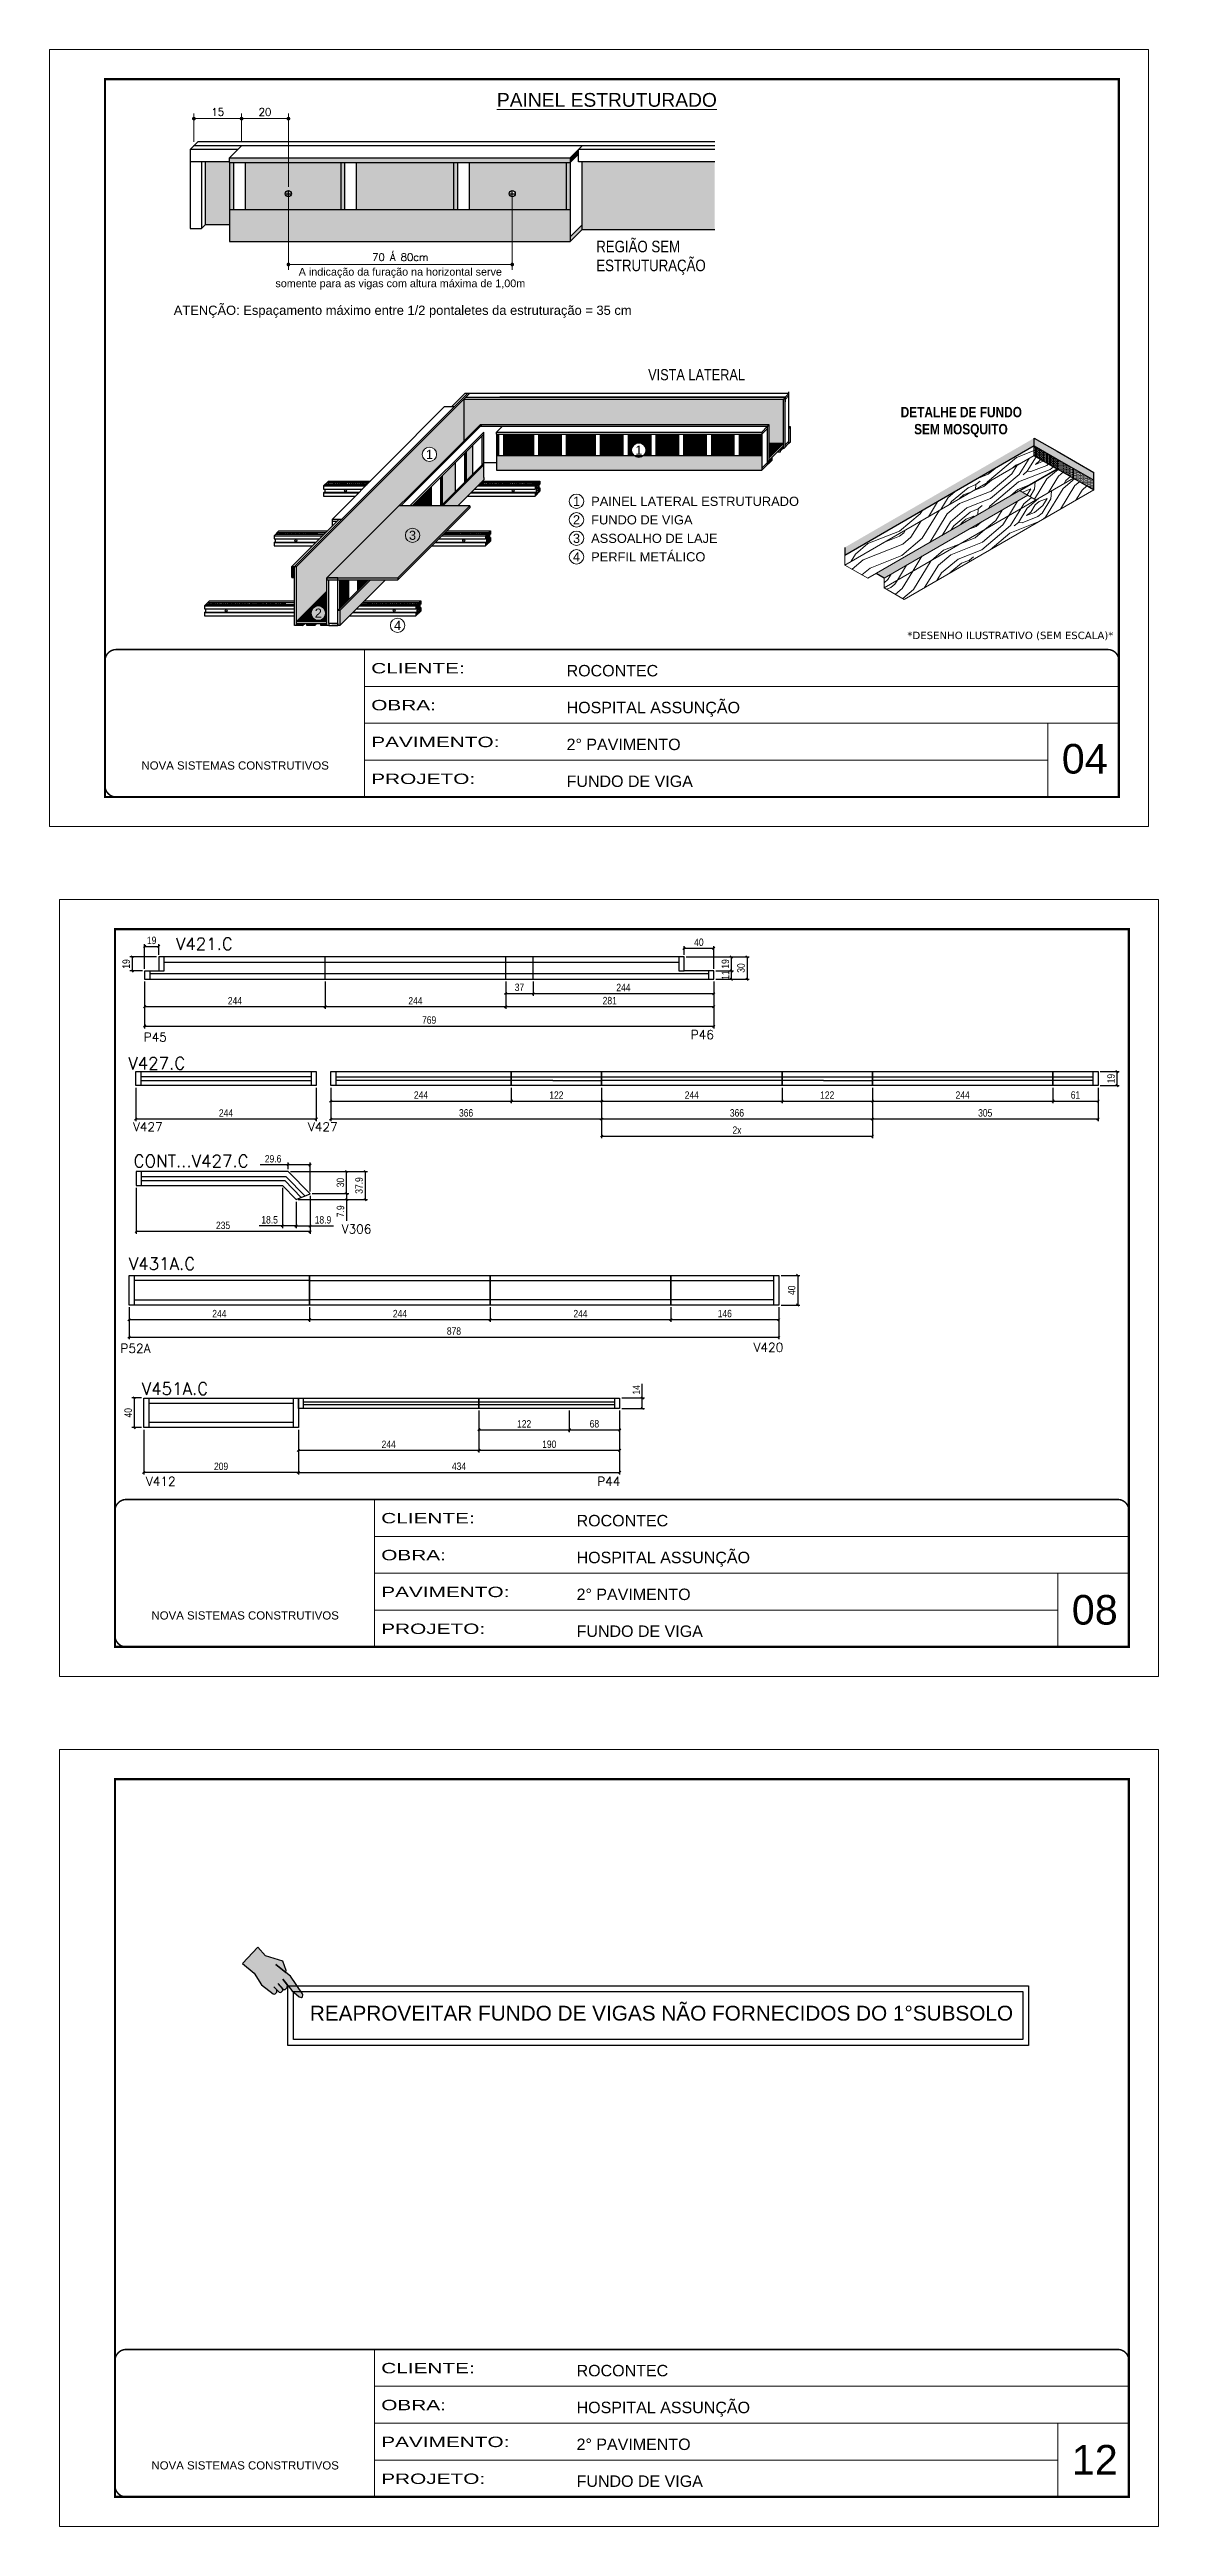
# Model space of a CAD drawing. Extents: x 567194 to 573448, y 6745 to 10093.
# Drawn here: x 571949 to 573448, y 6745 to 10093 of the extents above; entities that cross this region are included whole.
import ezdxf
from ezdxf.enums import TextEntityAlignment as Align

# ---------------------------------------------------------------- set-up
doc = ezdxf.new("R2010")
doc.units = 0
doc.linetypes.add('CONTINUO', pattern=[0])
doc.linetypes.add('DASHED', pattern=[0.75, 0.5, -0.25])
doc.layers.get('0').update_dxf_attribs({"linetype": 'CONTINUOUS'})
doc.layers.get('DEFPOINTS').update_dxf_attribs({"linetype": 'CONTINUOUS'})
for name, color, linetype in [('254', 254, 'CONTINUOUS'), ('5', 5, 'CONTINUOUS'), ('COTA', 241, 'CONTINUOUS'), ('HACHURA MADEIRAS', 1, 'CONTINUOUS'), ('material do compensado', 7, 'CONTINUOUS'), ('NOMENCLATURA', 7, 'CONTINUOUS'), ('Painéis', 200, 'CONTINUOUS'), ('REGUA-80', 111, 'CONTINUOUS'), ('SARR_2.2x7', 40, 'CONTINUOUS'), ('SARR_EDITAR', 141, 'CONTINUOUS'), ('texto', 7, 'CONTINUOUS'), ('va165-sec', 5, 'DASHED')]:
    doc.layers.add(name, color=color, linetype=linetype)
for name, color, linetype, lineweight in [('CARIMBO', 255, 'CONTINUOUS', 9), ('Demarcação 1', 251, 'CONTINUOUS', 9), ('Escoras', 2, 'CONTINUOUS', 25), ('Folhas', 255, 'CONTINUOUS', 9), ('fundo', 100, 'CONTINUOUS', 9), ('Madeira', 126, 'CONTINUOUS', 18), ('SARRAFO DE PRESSAO', 251, 'DASHED', 9)]:
    doc.layers.add(name, color=color, linetype=linetype, lineweight=lineweight)
doc.layers.add('Demarcação 2', color=7, linetype='CONTINUOUS', lineweight=9, true_color=0xe0e0e0)
doc.styles.add('ARIAL', font='arial.ttf')
doc.styles.add('CESAR1', font='arial.ttf', dxfattribs={"oblique": 15})
doc.styles.add('COTA TECNICA', font='techl___.ttf', dxfattribs={"height": 10})
doc.styles.add('COTA TECNICA-50', font='techl___.ttf', dxfattribs={"height": 10})
doc.styles.add('ROMANC', font='techb___.ttf', dxfattribs={"height": 2.5})
doc.styles.get("Standard").update_dxf_attribs({"font": 'ROMANS.SHX'})
doc.styles.add('stylellllll', font='verdana.ttf', dxfattribs={"height": 2})
doc.styles.add('Tecnologia', font='')
doc.styles.add('texto', font='ARIALN.TTF')
doc.styles.get('Tecnologia').set_extended_font_data('Forgotten Futurist')
doc.dimstyles.new('1x', dxfattribs={"dimtxt": 10, "dimasz": 5, "dimexe": 7, "dimexo": 5, "dimgap": 4, "dimtad": 1, "dimdec": 1, "dimdsep": 46, "dimtxsty": 'Standard', "dimblk": 'DOT', "dimcen": 0.09, "dimclrd": 4, "dimclre": 4, "dimclrt": 2, "dimadec": 0, "dimazin": 2, "dimtfac": 1, "dimtdec": 1, "dimtmove": 0, "dimatfit": 3, "dimldrblk": 'DOT', "dimfxl": 1, "dimtolj": 1, "dimtzin": 0, "dimlwd": 9, "dimlwe": 9, "dimarcsym": 0})
doc.dimstyles.new('COTA PAINEL-50', dxfattribs={"dimtxt": 10, "dimasz": 3, "dimexe": 3, "dimexo": 3, "dimgap": 3, "dimtad": 1, "dimdec": 1, "dimzin": 12, "dimdsep": 46, "dimtxsty": 'COTA TECNICA-50', "dimblk1": 'OBLIQUE', "dimblk2": 'OBLIQUE', "dimsah": 1, "dimcen": 0.9, "dimclrd": 4, "dimclre": 4, "dimclrt": 240, "dimadec": 1, "dimazin": 3, "dimtfac": 1, "dimtdec": 1, "dimtmove": 0, "dimatfit": 3, "dimfxl": 1, "dimtolj": 1, "dimtzin": 12, "dimarcsym": 0})
doc.dimstyles.new('PAINEL', dxfattribs={"dimtxt": 10, "dimasz": 3, "dimexe": 3, "dimexo": 3, "dimgap": 3, "dimtad": 1, "dimdec": 1, "dimzin": 12, "dimdsep": 46, "dimtxsty": 'COTA TECNICA', "dimblk1": 'OBLIQUE', "dimblk2": 'OBLIQUE', "dimsah": 1, "dimcen": 0.9, "dimclrd": 4, "dimclre": 4, "dimclrt": 240, "dimadec": 1, "dimazin": 3, "dimtfac": 1, "dimtdec": 1, "dimtmove": 0, "dimatfit": 3, "dimfxl": 1, "dimtolj": 1, "dimtzin": 12, "dimarcsym": 0})
pattern_1 = [(45, (569741.7129, 57731.8882), (0.99436891, 3.64601934), [4.6875, -0.9375, 0, -0.9375])]
pattern_2 = [(355, (523615.04, 6695.04), (111.07494, 93.20294), [5.12645, -97.40264]), (85, (523659.02, 6727.22), (-93.20294, 111.07494), [10.2529, -92.27619]), (40, (523637.7, 6718.79), (8.936, 102.13894), [7.24881, -21.74642, 7.24881, -14.497615, 50.751904, -43.50449]), (40, (523609.485, 6690.38), (8.936, 102.13894), [7.24983, -14.49967, 7.24983, -115.99871]), (40, (523646.13, 6697.47), (8.936, 102.13894), [7.24983, -137.7482]), (40, (523655.894, 6691.47), (8.936, 102.13894), [7.24983, -137.7482]), (40, (523641.47, 6703.02), (8.936, 102.13894), [7.24983, -137.7482]), (40, (523636.81, 6708.575), (8.936, 102.13894), [14.49967, -130.49838]), (40, (523669.04, 6782.945), (8.936, 102.13894), [14.49967, -130.49838]), (40, (523627.04, 6714.576), (8.936, 102.13894), [28.99933, -115.99871]), (40, (523622.38, 6720.13), (8.936, 102.13894), [28.99933, -115.99871]), (40, (523691.45, 6744.96), (8.936, 102.13894), [28.99933, -115.99871]), (40, (523618.166, 6730.79), (8.936, 102.13894), [21.7497, -123.24834]), (40, (523599.08, 6747.9), (8.936, 102.13894), [21.7497, -123.24834]), (40, (523608.4, 6736.79), (8.936, 102.13894), [21.7497, -123.24834]), (40, (523677.47, 6761.624), (8.936, 102.13894), [36.24951, -108.74853]), (40, (523667.7, 6767.624), (8.936, 102.13894), [36.24951, -108.74853]), (40, (523675.68, 6741.196), (8.936, 102.13894), [50.74931, -94.24873]), (21.56505, (523626.146, 6704.36), (102.138945, -8.936), [11.4631, -217.79893]), (21.56505, (523649.254, 6733.216), (102.138945, -8.936), [11.4631, -217.79893]), (21.56505, (523643.254, 6723.45), (102.138945, -8.936), [11.4631, -217.79893]), (21.56505, (523620.145, 6694.595), (102.138945, -8.936), [22.9262, -206.33583]), (21.56505, (523644.594, 6738.77), (102.138945, -8.936), [34.3893, -194.87273]), (21.56505, (523634.827, 6744.77), (102.138945, -8.936), [45.8524, -183.40963]), (21.56505, (523625.06, 6750.77), (102.138945, -8.936), [45.8524, -183.40963]), (21.56505, (523612.42, 6782.753), (102.138945, -8.936), [45.8524, -183.40963]), (21.56505, (523611.526, 6772.54), (102.138945, -8.936), [57.3155, -171.94653]), (21.56505, (523615.74, 6761.88), (102.138945, -8.936), [57.3155, -171.94653]), (58.43495, (523647.914, 6717.895), (8.936, 102.138945), [11.4631, -217.79893]), (58.43495, (523631.7, 6709.02), (8.936, 102.138945), [11.4631, -217.79893]), (58.43495, (523615.04, 6695.04), (8.936, 102.138945), [22.9262, -206.33583]), (58.43495, (523647.02, 6707.68), (8.936, 102.138945), [22.9262, -206.33583]), (58.43495, (523604.378, 6690.83), (8.936, 102.138945), [34.3893, -194.87273]), (58.43495, (523594.164, 6691.72), (8.936, 102.138945), [45.8524, -183.40963]), (58.43495, (523686.536, 6688.786), (8.936, 102.138945), [45.8524, -183.40963]), (58.43495, (523651.68, 6702.128), (8.936, 102.138945), [45.8524, -183.40963]), (58.43495, (523671.215, 6690.127), (8.936, 102.138945), [57.3155, -171.94653]), (58.43495, (523661.448, 6696.127), (8.936, 102.138945), [57.3155, -171.94653])]
pattern_3 = [(0, (534507.5553, -1058.9101), (0.82275303, 1.645506056), [0, -1.645506056])]

msp = doc.modelspace()

# ---------------------------------------------------------------- texts
at = {"style": 'stylellllll'}
msp.add_text('*DESENHO ILUSTRATIVO (SEM ESCALA)*', height=10, dxfattribs=at).set_placement((573386.79, 9295.93), align=Align.RIGHT)
at = {"layer": '5', "linetype": 'Continuous'}
for s, p in [('P45', (572076.29, 8752.06)), ('P46', (572815.65, 8755.32)), ('V427', (572061.93, 8630.85)), ('V427', (572298.39, 8630.85)), ('V306', (572344, 8492.72)), ('P52A', (572045.02, 8331.42)), ('V420', (572900.64, 8332.77)), ('V412', (572079.49, 8151.73)), ('P44', (572689.22, 8151.73))]:
    msp.add_text(s, height=12, rotation=359.99996, dxfattribs=at).set_placement(p)
at = {"layer": 'CARIMBO', "linetype": 'Continuous', "ltscale": 2, "style": 'ARIAL'}
msp.add_text('%%UPAINEL ESTRUTURADO', height=18.59, dxfattribs=at).set_placement((572702.37, 10015.27), align=Align.CENTER)
at = {"layer": 'CARIMBO', "linetype": 'Continuous', "ltscale": 2, "style": 'texto'}
for s, height, p in [('REGIÃO SEM', 15.6, (572688.03, 9818.64)), ('ESTRUTURAÇÃO', 15.6, (572688.03, 9793.08)), ('VISTA LATERAL', 15, (572758.13, 9645.71))]:
    msp.add_text(s, height=height, dxfattribs=at).set_placement(p)
at = {"layer": 'CARIMBO', "color": 2, "style": 'ARIAL'}
for s, height, p in [('somente para as vigas com altura máxima de 1,00m', 10.4, (572423.23, 9776.66)), ('A indicação da furação na horizontal serve', 10.4, (572423.23, 9792.26)), ('ATENÇÃO: Espaçamento máximo entre 1/2 pontaletes da estruturação = 35 cm  ', 12.48, (572431.25, 9740.29))]:
    msp.add_text(s, height=height, dxfattribs=at).set_placement(p, align=Align.MIDDLE_CENTER)
at = {"layer": 'CARIMBO', "style": 'ARIAL'}
for s, height, p in [('1', 12.32, (572462.58, 9545.53)), ('1', 12.32, (572745.52, 9551.19)), ('1', 12.44, (572661.31, 9482.09)), ('3', 12.32, (572439.72, 9436.2)), ('2', 12.44, (572661.31, 9457.09)), ('4', 12.44, (572661.31, 9407.09)), ('3', 12.44, (572661.31, 9432.09)), ('2', 12.32, (572312.39, 9330.99)), ('4', 12.32, (572419.53, 9314.43))]:
    msp.add_text(s, height=height, dxfattribs=at).set_placement(p, align=Align.MIDDLE_CENTER)
at = {"layer": 'CARIMBO', "style": 'CESAR1'}
for s, p in [('PAINEL LATERAL ESTRUTURADO', (572681.08, 9482.09)), ('FUNDO DE VIGA', (572681.08, 9457.09)), ('ASSOALHO DE LAJE', (572681.08, 9432.09)), ('PERFIL METÁLICO', (572681.08, 9407.09))]:
    msp.add_text(s, height=12.436, dxfattribs=at).set_placement(p, align=Align.MIDDLE_LEFT)
at = {"layer": 'CARIMBO', "style": 'ARIAL'}
for s, p in [('04', (573317.07, 9114.17)), ('08', (573330.57, 7964.17)), ('12', (573330.57, 6815.59))]:
    msp.add_text(s, height=40, dxfattribs=at).set_placement(p)
at = {"layer": 'CARIMBO', "color": 1, "style": 'ARIAL'}
msp.add_text('REAPROVEITAR FUNDO DE VIGAS NÃO FORNECIDOS DO 1°SUBSOLO', height=20.0648, dxfattribs=at).set_placement((572300.94, 7429.04))
at = {"layer": 'NOMENCLATURA', "linetype": 'Continuous'}
for s, p in [('V421.C', (572119.9, 8875.89)), ('V427.C', (572055.57, 8714.49)), ('CONT...V427.C', (572062.76, 8582.3)), ('V431A.C', (572056.28, 8443.54)), ('V451A.C', (572073.8, 8274.78))]:
    msp.add_text(s, height=16.5, dxfattribs=at).set_placement(p)
at = {"layer": 'texto', "style": 'ROMANC'}
for s, p in [('DETALHE DE FUNDO ', (573183.52, 9602.67)), ('SEM MOSQUITO', (573180.78, 9579.62))]:
    msp.add_text(s, height=14, dxfattribs=at).set_placement(p, align=Align.MIDDLE_CENTER)

# ---------------------------------------------------------------- blocks, each defined once
blk = doc.blocks.new('9999999999')
at = {"color": 30, "linetype": 'CONTINUO'}
for p, q in [((98564.6, 34230.2), (98564.6, 34429.4)), ((98564.6, 34379.6), (99584, 34379.6)), ((98564.6, 34329.8), (99488, 34329.8)), ((99584, 34329.8), (99488, 34329.8)), ((99488, 34329.8), (99488, 34230.2)), ((98564.6, 34280), (99488, 34280))]:
    blk.add_line(p, q, dxfattribs=at)
at = {"color": 30, "linetype": 'CONTINUO', "const_width": 2}
blk.add_lwpolyline([(99584, 34230.2), (99584, 34414.4, 0.414214), (99569, 34429.4), (98229, 34429.4, 0.414214), (98214, 34414.4), (98214, 34245.2, 0.414214), (98229, 34230.2), (99584, 34230.2)], format="xyb", dxfattribs=at)
at = {"layer": 'Folhas'}
blk.add_lwpolyline([(98139, 34190.2), (99624, 34190.2), (99624, 35240.2), (98139, 35240.2)], close=True, dxfattribs=at)
at = {"layer": 'Folhas', "color": 30, "const_width": 3}
blk.add_lwpolyline([(98214, 34230.2), (99584, 34230.2), (99584, 35200.2), (98214, 35200.2)], close=True, dxfattribs=at)
at = {"color": 7, "linetype": 'Continuous', "ltscale": 5, "style": 'ARIAL'}
for s, height, p in [('ROCONTEC', 15.48, (98837.7, 34393.1)), ('HOSPITAL ASSUNÇÃO', 15.483, (98837.7, 34343.3)), ('2° PAVIMENTO', 15.483, (98837.7, 34293.5)), ('NOVA SISTEMAS CONSTRUTIVOS', 11.059, (98263.2, 34267.2)), ('FUNDO DE VIGA', 15.483, (98837.7, 34243.7))]:
    blk.add_text(s, height=height, dxfattribs=at).set_placement(p)
at = {"layer": 'Folhas', "color": 7, "style": 'Tecnologia', "width": 1.5}
for s, p in [('CLIENTE:', (98573.7, 34397.2)), ('OBRA:', (98573.7, 34347.3)), ('PAVIMENTO:', (98573.7, 34297.5)), ('PROJETO:', (98573.7, 34247.7))]:
    blk.add_text(s, height=14, dxfattribs=at).set_placement(p)
blk = doc.blocks.new('_Dot')
at = {"color": 0, "linetype": 'ByBlock', "lineweight": -2}
blk.add_line((-0.5, 0), (-1, 0), dxfattribs=at)
at = {"color": 0, "linetype": 'ByBlock', "const_width": 0.5}
blk.add_lwpolyline([(-0.25, 0, 1), (0.25, 0, 1)], format="xyb", close=True, dxfattribs=at)
blk = doc.blocks.new('*D9')
at = {"layer": 'COTA', "color": 4, "lineweight": 9, "transparency": 16777216}
for p, q in [((572144.3, 9967.8), (572144.3, 10006.2)), ((572149.3, 9999.2), (572203.7, 9999.2)), ((572208.7, 9967.4), (572208.7, 10006.2))]:
    blk.add_line(p, q, dxfattribs=at)
at = {"layer": 'DEFPOINTS', "color": 0, "transparency": 16777216}
for p in [(572208.7, 9999.2), (572144.3, 9962.8), (572208.7, 9962.4)]:
    blk.add_point(p, dxfattribs=at)
at = {"layer": 'COTA', "color": 4, "lineweight": 9, "transparency": 16777216, "xscale": 5, "yscale": 5, "zscale": 5, "rotation": 180}
blk.add_blockref('_Dot', (572144.3, 9999.2), dxfattribs=at)
at = {"layer": 'COTA', "color": 4, "lineweight": 9, "transparency": 16777216, "xscale": 5, "yscale": 5, "zscale": 5}
blk.add_blockref('_Dot', (572208.7, 9999.2), dxfattribs=at)
at = {"layer": 'COTA', "color": 2, "transparency": 16777216, "insert": (572176.5, 10008.2), "char_height": 10, "attachment_point": 5}
blk.add_mtext('\\A1;15', dxfattribs=at)
blk = doc.blocks.new('*D10')
at = {"layer": 'COTA', "color": 4, "lineweight": 9, "transparency": 16777216}
for p, q in [((572208.7, 9967.4), (572208.7, 10006.2)), ((572213.7, 9999.2), (572267, 9999.2)), ((572272, 9907), (572272, 10006.2))]:
    blk.add_line(p, q, dxfattribs=at)
at = {"layer": 'DEFPOINTS', "color": 0, "transparency": 16777216}
for p in [(572272, 9999.2), (572208.7, 9962.4), (572272, 9902)]:
    blk.add_point(p, dxfattribs=at)
at = {"layer": 'COTA', "color": 4, "lineweight": 9, "transparency": 16777216, "xscale": 5, "yscale": 5, "zscale": 5, "rotation": 180}
blk.add_blockref('_Dot', (572208.7, 9999.2), dxfattribs=at)
at = {"layer": 'COTA', "color": 4, "lineweight": 9, "transparency": 16777216, "xscale": 5, "yscale": 5, "zscale": 5}
blk.add_blockref('_Dot', (572272, 9999.2), dxfattribs=at)
at = {"layer": 'COTA', "color": 2, "transparency": 16777216, "insert": (572240.4, 10008.2), "char_height": 10, "attachment_point": 5}
blk.add_mtext('\\A1;20', dxfattribs=at)
blk = doc.blocks.new('*D11')
at = {"layer": 'COTA', "color": 4, "lineweight": 9, "transparency": 16777216}
for p, q in [((572272, 9897), (572272, 9795.1)), ((572574.5, 9897), (572574.5, 9795.1)), ((572277, 9802.1), (572569.5, 9802.1))]:
    blk.add_line(p, q, dxfattribs=at)
at = {"layer": 'DEFPOINTS', "color": 0, "transparency": 16777216}
for p in [(572272, 9902), (572574.5, 9902), (572574.5, 9802.1)]:
    blk.add_point(p, dxfattribs=at)
at = {"layer": 'COTA', "color": 4, "lineweight": 9, "transparency": 16777216, "xscale": 5, "yscale": 5, "zscale": 5, "rotation": 180}
blk.add_blockref('_Dot', (572272, 9802.1), dxfattribs=at)
at = {"layer": 'COTA', "color": 4, "lineweight": 9, "transparency": 16777216, "xscale": 5, "yscale": 5, "zscale": 5}
blk.add_blockref('_Dot', (572574.5, 9802.1), dxfattribs=at)
at = {"layer": 'COTA', "color": 2, "transparency": 16777216, "insert": (572423.2, 9812.1), "char_height": 10, "attachment_point": 5}
blk.add_mtext('\\A1;70 Á 80cm', dxfattribs=at)
blk = doc.blocks.new('_Oblique')
at = {"color": 0, "linetype": 'ByBlock', "lineweight": -2}
blk.add_line((-0.5, -0.5), (0.5, 0.5), dxfattribs=at)
blk = doc.blocks.new('*D71')
at = {"layer": 'COTA', "color": 4, "linetype": 'ByBlock', "lineweight": -2, "transparency": 16777216}
for p, q in [((572066.2, 8554.4), (572066.2, 8492.4)), ((572301.2, 8543.5), (572301.2, 8492.4)), ((572301.2, 8495.4), (572066.2, 8495.4))]:
    blk.add_line(p, q, dxfattribs=at)
at = {"layer": 'DEFPOINTS', "color": 0, "linetype": 'ByBlock', "transparency": 16777216}
for p in [(572066.2, 8557.4), (572301.2, 8546.5), (572066.2, 8495.4)]:
    blk.add_point(p, dxfattribs=at)
at = {"layer": 'COTA', "color": 4, "linetype": 'ByBlock', "lineweight": -2, "transparency": 16777216, "xscale": 3, "yscale": 3, "zscale": 3, "rotation": 180}
blk.add_blockref('_Oblique', (572066.2, 8495.4), dxfattribs=at)
at = {"layer": 'COTA', "color": 4, "linetype": 'ByBlock', "lineweight": -2, "transparency": 16777216, "xscale": 3, "yscale": 3, "zscale": 3}
blk.add_blockref('_Oblique', (572301.2, 8495.4), dxfattribs=at)
at = {"layer": 'COTA', "color": 240, "linetype": 'ByBlock', "transparency": 16777216, "insert": (572183.7, 8503.6), "char_height": 10, "attachment_point": 5, "style": 'COTA TECNICA-50'}
blk.add_mtext('\\A1;235', dxfattribs=at)
blk = doc.blocks.new('*D72')
at = {"layer": 'COTA', "color": 4, "linetype": 'ByBlock', "lineweight": -2, "transparency": 16777216}
for p, q in [((572695.1, 8689.5), (572695.1, 8621.4)), ((573061.1, 8689.5), (573061.1, 8621.4)), ((572695.1, 8624.4), (573061.1, 8624.4))]:
    blk.add_line(p, q, dxfattribs=at)
at = {"layer": 'DEFPOINTS', "color": 0, "linetype": 'ByBlock', "transparency": 16777216}
for p in [(572695.1, 8692.5), (573061.1, 8692.5), (573061.1, 8624.4)]:
    blk.add_point(p, dxfattribs=at)
at = {"layer": 'COTA', "color": 4, "linetype": 'ByBlock', "lineweight": -2, "transparency": 16777216, "xscale": 3, "yscale": 3, "zscale": 3, "rotation": 180}
blk.add_blockref('_Oblique', (572695.1, 8624.4), dxfattribs=at)
at = {"layer": 'COTA', "color": 4, "linetype": 'ByBlock', "lineweight": -2, "transparency": 16777216, "xscale": 3, "yscale": 3, "zscale": 3}
blk.add_blockref('_Oblique', (573061.1, 8624.4), dxfattribs=at)
at = {"layer": 'COTA', "color": 240, "linetype": 'ByBlock', "transparency": 16777216, "insert": (572878.1, 8632.4), "char_height": 10, "attachment_point": 5, "style": 'COTA TECNICA-50'}
blk.add_mtext('\\A1;2x', dxfattribs=at)
blk = doc.blocks.new('*D190')
at = {"layer": 'COTA', "color": 4, "linetype": 'ByBlock', "lineweight": -2, "transparency": 16777216}
for p, q in [((572065.6, 8689.5), (572065.6, 8644.4)), ((572309.6, 8689.5), (572309.6, 8644.4)), ((572065.6, 8647.4), (572309.6, 8647.4))]:
    blk.add_line(p, q, dxfattribs=at)
at = {"layer": 'DEFPOINTS', "color": 0, "linetype": 'ByBlock', "transparency": 16777216}
for p in [(572065.6, 8692.5), (572309.6, 8692.5), (572309.6, 8647.4)]:
    blk.add_point(p, dxfattribs=at)
at = {"layer": 'COTA', "color": 4, "linetype": 'ByBlock', "lineweight": -2, "transparency": 16777216, "xscale": 3, "yscale": 3, "zscale": 3, "rotation": 180}
blk.add_blockref('_Oblique', (572065.6, 8647.4), dxfattribs=at)
at = {"layer": 'COTA', "color": 4, "linetype": 'ByBlock', "lineweight": -2, "transparency": 16777216, "xscale": 3, "yscale": 3, "zscale": 3}
blk.add_blockref('_Oblique', (572309.6, 8647.4), dxfattribs=at)
at = {"layer": 'COTA', "color": 240, "linetype": 'ByBlock', "transparency": 16777216, "insert": (572187.6, 8655.5), "char_height": 10, "attachment_point": 5, "style": 'COTA TECNICA-50'}
blk.add_mtext('\\A1;244', dxfattribs=at)
blk = doc.blocks.new('*D191')
at = {"layer": 'COTA', "color": 4, "linetype": 'ByBlock', "lineweight": -2, "transparency": 16777216}
for p, q in [((572939.1, 8689.5), (572939.1, 8668.6)), ((572939.1, 8671.6), (573061.1, 8671.6)), ((573061.1, 8689.5), (573061.1, 8668.6))]:
    blk.add_line(p, q, dxfattribs=at)
at = {"layer": 'DEFPOINTS', "color": 0, "linetype": 'ByBlock', "transparency": 16777216}
for p in [(572939.1, 8692.5), (573061.1, 8692.5), (573061.1, 8671.6)]:
    blk.add_point(p, dxfattribs=at)
at = {"layer": 'COTA', "color": 4, "linetype": 'ByBlock', "lineweight": -2, "transparency": 16777216, "xscale": 3, "yscale": 3, "zscale": 3, "rotation": 180}
blk.add_blockref('_Oblique', (572939.1, 8671.6), dxfattribs=at)
at = {"layer": 'COTA', "color": 4, "linetype": 'ByBlock', "lineweight": -2, "transparency": 16777216, "xscale": 3, "yscale": 3, "zscale": 3}
blk.add_blockref('_Oblique', (573061.1, 8671.6), dxfattribs=at)
at = {"layer": 'COTA', "color": 240, "linetype": 'ByBlock', "transparency": 16777216, "insert": (573000.1, 8679.7), "char_height": 10, "attachment_point": 5, "style": 'COTA TECNICA-50'}
blk.add_mtext('\\A1;122', dxfattribs=at)
blk = doc.blocks.new('*D192')
at = {"layer": 'COTA', "color": 4, "linetype": 'ByBlock', "lineweight": -2, "transparency": 16777216}
for p, q in [((572056.7, 8393), (572056.7, 8373.3)), ((572056.7, 8376.3), (572300.7, 8376.3)), ((572300.7, 8393), (572300.7, 8373.3))]:
    blk.add_line(p, q, dxfattribs=at)
at = {"layer": 'DEFPOINTS', "color": 0, "linetype": 'ByBlock', "transparency": 16777216}
for p in [(572056.7, 8396), (572300.7, 8396), (572300.7, 8376.3)]:
    blk.add_point(p, dxfattribs=at)
at = {"layer": 'COTA', "color": 4, "linetype": 'ByBlock', "lineweight": -2, "transparency": 16777216, "xscale": 3, "yscale": 3, "zscale": 3, "rotation": 180}
blk.add_blockref('_Oblique', (572056.7, 8376.3), dxfattribs=at)
at = {"layer": 'COTA', "color": 4, "linetype": 'ByBlock', "lineweight": -2, "transparency": 16777216, "xscale": 3, "yscale": 3, "zscale": 3}
blk.add_blockref('_Oblique', (572300.7, 8376.3), dxfattribs=at)
at = {"layer": 'COTA', "color": 240, "linetype": 'ByBlock', "transparency": 16777216, "insert": (572178.7, 8384.4), "char_height": 10, "attachment_point": 5, "style": 'COTA TECNICA-50'}
blk.add_mtext('\\A1;244', dxfattribs=at)
blk = doc.blocks.new('*D193')
at = {"layer": 'COTA', "color": 4, "linetype": 'ByBlock', "lineweight": -2, "transparency": 16777216}
for p, q in [((572300.7, 8393), (572300.7, 8373.3)), ((572300.7, 8376.3), (572544.7, 8376.3)), ((572544.7, 8393), (572544.7, 8373.3))]:
    blk.add_line(p, q, dxfattribs=at)
at = {"layer": 'DEFPOINTS', "color": 0, "linetype": 'ByBlock', "transparency": 16777216}
for p in [(572300.7, 8396), (572544.7, 8396), (572544.7, 8376.3)]:
    blk.add_point(p, dxfattribs=at)
at = {"layer": 'COTA', "color": 4, "linetype": 'ByBlock', "lineweight": -2, "transparency": 16777216, "xscale": 3, "yscale": 3, "zscale": 3, "rotation": 180}
blk.add_blockref('_Oblique', (572300.7, 8376.3), dxfattribs=at)
at = {"layer": 'COTA', "color": 4, "linetype": 'ByBlock', "lineweight": -2, "transparency": 16777216, "xscale": 3, "yscale": 3, "zscale": 3}
blk.add_blockref('_Oblique', (572544.7, 8376.3), dxfattribs=at)
at = {"layer": 'COTA', "color": 240, "linetype": 'ByBlock', "transparency": 16777216, "insert": (572422.7, 8384.4), "char_height": 10, "attachment_point": 5, "style": 'COTA TECNICA-50'}
blk.add_mtext('\\A1;244', dxfattribs=at)
blk = doc.blocks.new('*D194')
at = {"layer": 'COTA', "color": 4, "linetype": 'ByBlock', "lineweight": -2, "transparency": 16777216}
for p, q in [((572544.7, 8393), (572544.7, 8373.3)), ((572544.7, 8376.3), (572788.7, 8376.3)), ((572788.7, 8393), (572788.7, 8373.3))]:
    blk.add_line(p, q, dxfattribs=at)
at = {"layer": 'DEFPOINTS', "color": 0, "linetype": 'ByBlock', "transparency": 16777216}
for p in [(572544.7, 8396), (572788.7, 8396), (572788.7, 8376.3)]:
    blk.add_point(p, dxfattribs=at)
at = {"layer": 'COTA', "color": 4, "linetype": 'ByBlock', "lineweight": -2, "transparency": 16777216, "xscale": 3, "yscale": 3, "zscale": 3, "rotation": 180}
blk.add_blockref('_Oblique', (572544.7, 8376.3), dxfattribs=at)
at = {"layer": 'COTA', "color": 4, "linetype": 'ByBlock', "lineweight": -2, "transparency": 16777216, "xscale": 3, "yscale": 3, "zscale": 3}
blk.add_blockref('_Oblique', (572788.7, 8376.3), dxfattribs=at)
at = {"layer": 'COTA', "color": 240, "linetype": 'ByBlock', "transparency": 16777216, "insert": (572666.7, 8384.4), "char_height": 10, "attachment_point": 5, "style": 'COTA TECNICA-50'}
blk.add_mtext('\\A1;244', dxfattribs=at)
blk = doc.blocks.new('*D73')
at = {"layer": 'COTA', "color": 4, "linetype": 'ByBlock', "lineweight": -2, "transparency": 16777216}
for p, q in [((572937.7, 8436), (572963.2, 8436)), ((572960.2, 8436), (572960.2, 8396)), ((572937.7, 8396), (572963.2, 8396))]:
    blk.add_line(p, q, dxfattribs=at)
at = {"layer": 'DEFPOINTS', "color": 0, "linetype": 'ByBlock', "transparency": 16777216}
for p in [(572934.7, 8436), (572934.7, 8396), (572960.2, 8396)]:
    blk.add_point(p, dxfattribs=at)
at = {"layer": 'COTA', "color": 4, "linetype": 'ByBlock', "lineweight": -2, "transparency": 16777216, "xscale": 3, "yscale": 3, "zscale": 3}
for p, rotation in [((572960.2, 8436), 90), ((572960.2, 8396), 270)]:
    blk.add_blockref('_Oblique', p, dxfattribs=dict(at, rotation=rotation))
at = {"layer": 'COTA', "color": 240, "linetype": 'ByBlock', "transparency": 16777216, "insert": (572952.1, 8416), "char_height": 10, "attachment_point": 5, "rotation": 90, "style": 'COTA TECNICA-50'}
blk.add_mtext('\\A1;40', dxfattribs=at)
blk = doc.blocks.new('*D211')
at = {"layer": 'COTA', "color": 4, "linetype": 'ByBlock', "lineweight": -2, "transparency": 16777216}
for p, q in [((572788.7, 8393), (572788.7, 8373.3)), ((572788.7, 8376.3), (572934.7, 8376.3)), ((572934.7, 8393), (572934.7, 8373.3))]:
    blk.add_line(p, q, dxfattribs=at)
at = {"layer": 'DEFPOINTS', "color": 0, "linetype": 'ByBlock', "transparency": 16777216}
for p in [(572788.7, 8396), (572934.7, 8396), (572934.7, 8376.3)]:
    blk.add_point(p, dxfattribs=at)
at = {"layer": 'COTA', "color": 4, "linetype": 'ByBlock', "lineweight": -2, "transparency": 16777216, "xscale": 3, "yscale": 3, "zscale": 3, "rotation": 180}
blk.add_blockref('_Oblique', (572788.7, 8376.3), dxfattribs=at)
at = {"layer": 'COTA', "color": 4, "linetype": 'ByBlock', "lineweight": -2, "transparency": 16777216, "xscale": 3, "yscale": 3, "zscale": 3}
blk.add_blockref('_Oblique', (572934.7, 8376.3), dxfattribs=at)
at = {"layer": 'COTA', "color": 240, "linetype": 'ByBlock', "transparency": 16777216, "insert": (572861.7, 8384.4), "char_height": 10, "attachment_point": 5, "style": 'COTA TECNICA-50'}
blk.add_mtext('\\A1;146', dxfattribs=at)
blk = doc.blocks.new('*D214')
at = {"layer": 'COTA', "color": 4, "linetype": 'ByBlock', "lineweight": -2, "transparency": 16777216}
for p, q in [((572274.7, 8576.4), (572353.5, 8576.4)), ((572350.5, 8546.5), (572350.5, 8576.4)), ((572304.2, 8546.5), (572353.5, 8546.5))]:
    blk.add_line(p, q, dxfattribs=at)
at = {"layer": 'DEFPOINTS', "color": 0, "linetype": 'ByBlock', "transparency": 16777216}
for p in [(572271.7, 8576.4), (572350.5, 8576.4), (572301.2, 8546.5)]:
    blk.add_point(p, dxfattribs=at)
at = {"layer": 'COTA', "color": 4, "linetype": 'ByBlock', "lineweight": -2, "transparency": 16777216, "xscale": 3, "yscale": 3, "zscale": 3}
for p, rotation in [((572350.5, 8576.4), 90), ((572350.5, 8546.5), 270)]:
    blk.add_blockref('_Oblique', p, dxfattribs=dict(at, rotation=rotation))
at = {"layer": 'COTA', "color": 240, "linetype": 'ByBlock', "transparency": 16777216, "insert": (572342.3, 8561.5), "char_height": 10, "attachment_point": 5, "rotation": 90, "style": 'COTA TECNICA-50'}
blk.add_mtext('\\A1;30', dxfattribs=at)
blk = doc.blocks.new('*D215')
at = {"layer": 'COTA', "color": 4, "linetype": 'ByBlock', "lineweight": -2, "transparency": 16777216}
for p, q in [((572285.3, 8538.5), (572353.5, 8538.5)), ((572304.2, 8546.5), (572353.5, 8546.5)), ((572350.5, 8546.5), (572350.5, 8538.5)), ((572350.5, 8538.5), (572350.5, 8509.9))]:
    blk.add_line(p, q, dxfattribs=at)
at = {"layer": 'DEFPOINTS', "color": 0, "linetype": 'ByBlock', "transparency": 16777216}
for p in [(572282.3, 8538.5), (572301.2, 8546.5), (572350.5, 8538.5)]:
    blk.add_point(p, dxfattribs=at)
at = {"layer": 'COTA', "color": 4, "linetype": 'ByBlock', "lineweight": -2, "transparency": 16777216, "xscale": 3, "yscale": 3, "zscale": 3}
for p, rotation in [((572350.5, 8546.5), 90), ((572350.5, 8538.5), 270)]:
    blk.add_blockref('_Oblique', p, dxfattribs=dict(at, rotation=rotation))
at = {"layer": 'COTA', "color": 240, "linetype": 'ByBlock', "transparency": 16777216, "insert": (572342.4, 8522.7), "char_height": 10, "attachment_point": 5, "rotation": 90, "style": 'COTA TECNICA-50'}
blk.add_mtext('\\A1;7.9', dxfattribs=at)
blk = doc.blocks.new('*D78')
at = {"layer": 'COTA', "color": 4, "linetype": 'ByBlock', "lineweight": -2, "transparency": 16777216}
for p, q in [((572274.7, 8576.4), (572378.7, 8576.4)), ((572375.7, 8576.4), (572375.7, 8538.5)), ((572285.3, 8538.5), (572378.7, 8538.5))]:
    blk.add_line(p, q, dxfattribs=at)
at = {"layer": 'DEFPOINTS', "color": 0, "linetype": 'ByBlock', "transparency": 16777216}
for p in [(572271.7, 8576.4), (572282.3, 8538.5), (572375.7, 8538.5)]:
    blk.add_point(p, dxfattribs=at)
at = {"layer": 'COTA', "color": 4, "linetype": 'ByBlock', "lineweight": -2, "transparency": 16777216, "xscale": 3, "yscale": 3, "zscale": 3}
for p, rotation in [((572375.7, 8576.4), 90), ((572375.7, 8538.5), 270)]:
    blk.add_blockref('_Oblique', p, dxfattribs=dict(at, rotation=rotation))
at = {"layer": 'COTA', "color": 240, "linetype": 'ByBlock', "transparency": 16777216, "insert": (572367.5, 8557.5), "char_height": 10, "attachment_point": 5, "rotation": 90, "style": 'COTA TECNICA-50'}
blk.add_mtext('\\A1;37.9', dxfattribs=at)
blk = doc.blocks.new('*D79')
at = {"layer": 'COTA', "color": 4, "linetype": 'ByBlock', "lineweight": -2, "transparency": 16777216}
for p, q in [((572282.3, 8535.5), (572282.3, 8500)), ((572301.2, 8543.5), (572301.2, 8500)), ((572282.3, 8503), (572301.2, 8503)), ((572301.2, 8503), (572333.1, 8503))]:
    blk.add_line(p, q, dxfattribs=at)
at = {"layer": 'DEFPOINTS', "color": 0, "linetype": 'ByBlock', "transparency": 16777216}
for p in [(572282.3, 8538.5), (572301.2, 8546.5), (572282.3, 8503)]:
    blk.add_point(p, dxfattribs=at)
at = {"layer": 'COTA', "color": 4, "linetype": 'ByBlock', "lineweight": -2, "transparency": 16777216, "xscale": 3, "yscale": 3, "zscale": 3, "rotation": 180}
blk.add_blockref('_Oblique', (572282.3, 8503), dxfattribs=at)
at = {"layer": 'COTA', "color": 4, "linetype": 'ByBlock', "lineweight": -2, "transparency": 16777216, "xscale": 3, "yscale": 3, "zscale": 3}
blk.add_blockref('_Oblique', (572301.2, 8503), dxfattribs=at)
at = {"layer": 'COTA', "color": 240, "linetype": 'ByBlock', "transparency": 16777216, "insert": (572318.7, 8511.1), "char_height": 10, "attachment_point": 5, "style": 'COTA TECNICA-50'}
blk.add_mtext('\\A1;18.9', dxfattribs=at)
blk = doc.blocks.new('*D216')
at = {"layer": 'COTA', "color": 4, "linetype": 'ByBlock', "lineweight": -2, "transparency": 16777216}
for p, q in [((572263.8, 8554.4), (572263.8, 8500)), ((572282.3, 8535.5), (572282.3, 8500)), ((572263.8, 8503), (572232.4, 8503)), ((572282.3, 8503), (572263.8, 8503))]:
    blk.add_line(p, q, dxfattribs=at)
at = {"layer": 'DEFPOINTS', "color": 0, "linetype": 'ByBlock', "transparency": 16777216}
for p in [(572263.8, 8557.4), (572282.3, 8538.5), (572263.8, 8503)]:
    blk.add_point(p, dxfattribs=at)
at = {"layer": 'COTA', "color": 4, "linetype": 'ByBlock', "lineweight": -2, "transparency": 16777216, "xscale": 3, "yscale": 3, "zscale": 3, "rotation": 180}
blk.add_blockref('_Oblique', (572263.8, 8503), dxfattribs=at)
at = {"layer": 'COTA', "color": 4, "linetype": 'ByBlock', "lineweight": -2, "transparency": 16777216, "xscale": 3, "yscale": 3, "zscale": 3}
blk.add_blockref('_Oblique', (572282.3, 8503), dxfattribs=at)
at = {"layer": 'COTA', "color": 240, "linetype": 'ByBlock', "transparency": 16777216, "insert": (572246.6, 8511.1), "char_height": 10, "attachment_point": 5, "style": 'COTA TECNICA-50'}
blk.add_mtext('\\A1;18.5', dxfattribs=at)
blk = doc.blocks.new('*D225')
at = {"layer": 'COTA', "color": 4, "linetype": 'ByBlock', "lineweight": -2, "transparency": 16777216}
for p, q in [((572271.7, 8585.5), (572233.9, 8585.5)), ((572271.7, 8579.4), (572271.7, 8588.5)), ((572301.2, 8585.5), (572271.7, 8585.5)), ((572301.2, 8549.5), (572301.2, 8588.5))]:
    blk.add_line(p, q, dxfattribs=at)
at = {"layer": 'DEFPOINTS', "color": 0, "linetype": 'ByBlock', "transparency": 16777216}
for p in [(572271.7, 8585.5), (572271.7, 8576.4), (572301.2, 8546.5)]:
    blk.add_point(p, dxfattribs=at)
at = {"layer": 'COTA', "color": 4, "linetype": 'ByBlock', "lineweight": -2, "transparency": 16777216, "xscale": 3, "yscale": 3, "zscale": 3, "rotation": 180}
blk.add_blockref('_Oblique', (572271.7, 8585.5), dxfattribs=at)
at = {"layer": 'COTA', "color": 4, "linetype": 'ByBlock', "lineweight": -2, "transparency": 16777216, "xscale": 3, "yscale": 3, "zscale": 3}
blk.add_blockref('_Oblique', (572301.2, 8585.5), dxfattribs=at)
at = {"layer": 'COTA', "color": 240, "linetype": 'ByBlock', "transparency": 16777216, "insert": (572251.3, 8593.6), "char_height": 10, "attachment_point": 5, "style": 'COTA TECNICA-50'}
blk.add_mtext('\\A1;29.6', dxfattribs=at)
blk = doc.blocks.new('*D226')
at = {"layer": 'COTA', "color": 4, "linetype": 'ByBlock', "lineweight": -2, "transparency": 16777216}
for p, q in [((572056.7, 8393), (572056.7, 8349.8)), ((572934.7, 8393), (572934.7, 8349.8)), ((572056.7, 8352.8), (572934.7, 8352.8))]:
    blk.add_line(p, q, dxfattribs=at)
at = {"layer": 'DEFPOINTS', "color": 0, "linetype": 'ByBlock', "transparency": 16777216}
for p in [(572056.7, 8396), (572934.7, 8396), (572934.7, 8352.8)]:
    blk.add_point(p, dxfattribs=at)
at = {"layer": 'COTA', "color": 4, "linetype": 'ByBlock', "lineweight": -2, "transparency": 16777216, "xscale": 3, "yscale": 3, "zscale": 3, "rotation": 180}
blk.add_blockref('_Oblique', (572056.7, 8352.8), dxfattribs=at)
at = {"layer": 'COTA', "color": 4, "linetype": 'ByBlock', "lineweight": -2, "transparency": 16777216, "xscale": 3, "yscale": 3, "zscale": 3}
blk.add_blockref('_Oblique', (572934.7, 8352.8), dxfattribs=at)
at = {"layer": 'COTA', "color": 240, "linetype": 'ByBlock', "transparency": 16777216, "insert": (572495.7, 8360.8), "char_height": 10, "attachment_point": 5, "style": 'COTA TECNICA-50'}
blk.add_mtext('\\A1;878', dxfattribs=at)
blk = doc.blocks.new('*D234')
at = {"layer": 'COTA', "color": 4, "lineweight": -2, "transparency": 16777216}
for p, q in [((572329.1, 8689.5), (572329.1, 8668.6)), ((572329.1, 8671.6), (572573.1, 8671.6)), ((572573.1, 8689.5), (572573.1, 8668.6))]:
    blk.add_line(p, q, dxfattribs=at)
at = {"layer": 'DEFPOINTS', "color": 0, "transparency": 16777216}
for p in [(572329.1, 8692.5), (572573.1, 8692.5), (572573.1, 8671.6)]:
    blk.add_point(p, dxfattribs=at)
at = {"layer": 'COTA', "color": 4, "lineweight": -2, "transparency": 16777216, "xscale": 3, "yscale": 3, "zscale": 3, "rotation": 180}
blk.add_blockref('_Oblique', (572329.1, 8671.6), dxfattribs=at)
at = {"layer": 'COTA', "color": 4, "lineweight": -2, "transparency": 16777216, "xscale": 3, "yscale": 3, "zscale": 3}
blk.add_blockref('_Oblique', (572573.1, 8671.6), dxfattribs=at)
at = {"layer": 'COTA', "color": 240, "transparency": 16777216, "insert": (572451.1, 8679.7), "char_height": 10, "attachment_point": 5, "style": 'COTA TECNICA'}
blk.add_mtext('\\A1;244', dxfattribs=at)
blk = doc.blocks.new('*D100')
at = {"layer": 'COTA', "color": 4, "lineweight": -2, "transparency": 16777216}
for p, q in [((572573.1, 8689.5), (572573.1, 8668.6)), ((572573.1, 8671.6), (572695.1, 8671.6)), ((572695.1, 8689.5), (572695.1, 8668.6))]:
    blk.add_line(p, q, dxfattribs=at)
at = {"layer": 'DEFPOINTS', "color": 0, "transparency": 16777216}
for p in [(572573.1, 8692.5), (572695.1, 8692.5), (572695.1, 8671.6)]:
    blk.add_point(p, dxfattribs=at)
at = {"layer": 'COTA', "color": 4, "lineweight": -2, "transparency": 16777216, "xscale": 3, "yscale": 3, "zscale": 3, "rotation": 180}
blk.add_blockref('_Oblique', (572573.1, 8671.6), dxfattribs=at)
at = {"layer": 'COTA', "color": 4, "lineweight": -2, "transparency": 16777216, "xscale": 3, "yscale": 3, "zscale": 3}
blk.add_blockref('_Oblique', (572695.1, 8671.6), dxfattribs=at)
at = {"layer": 'COTA', "color": 240, "transparency": 16777216, "insert": (572634.1, 8679.7), "char_height": 10, "attachment_point": 5, "style": 'COTA TECNICA'}
blk.add_mtext('\\A1;122', dxfattribs=at)
blk = doc.blocks.new('*D101')
at = {"layer": 'COTA', "color": 4, "lineweight": -2, "transparency": 16777216}
for p, q in [((572329.1, 8689.5), (572329.1, 8644.4)), ((572695.1, 8689.5), (572695.1, 8644.4)), ((572329.1, 8647.4), (572695.1, 8647.4))]:
    blk.add_line(p, q, dxfattribs=at)
at = {"layer": 'DEFPOINTS', "color": 0, "transparency": 16777216}
for p in [(572329.1, 8692.5), (572695.1, 8692.5), (572695.1, 8647.4)]:
    blk.add_point(p, dxfattribs=at)
at = {"layer": 'COTA', "color": 4, "lineweight": -2, "transparency": 16777216, "xscale": 3, "yscale": 3, "zscale": 3, "rotation": 180}
blk.add_blockref('_Oblique', (572329.1, 8647.4), dxfattribs=at)
at = {"layer": 'COTA', "color": 4, "lineweight": -2, "transparency": 16777216, "xscale": 3, "yscale": 3, "zscale": 3}
blk.add_blockref('_Oblique', (572695.1, 8647.4), dxfattribs=at)
at = {"layer": 'COTA', "color": 240, "transparency": 16777216, "insert": (572512.1, 8655.6), "char_height": 10, "attachment_point": 5, "style": 'COTA TECNICA'}
blk.add_mtext('\\A1;366', dxfattribs=at)
blk = doc.blocks.new('*D235')
at = {"layer": 'COTA', "color": 4, "lineweight": -2, "transparency": 16777216}
for p, q in [((572695.1, 8689.5), (572695.1, 8668.6)), ((572695.1, 8671.6), (572939.1, 8671.6)), ((572939.1, 8689.5), (572939.1, 8668.6))]:
    blk.add_line(p, q, dxfattribs=at)
at = {"layer": 'DEFPOINTS', "color": 0, "transparency": 16777216}
for p in [(572695.1, 8692.5), (572939.1, 8692.5), (572939.1, 8671.6)]:
    blk.add_point(p, dxfattribs=at)
at = {"layer": 'COTA', "color": 4, "lineweight": -2, "transparency": 16777216, "xscale": 3, "yscale": 3, "zscale": 3, "rotation": 180}
blk.add_blockref('_Oblique', (572695.1, 8671.6), dxfattribs=at)
at = {"layer": 'COTA', "color": 4, "lineweight": -2, "transparency": 16777216, "xscale": 3, "yscale": 3, "zscale": 3}
blk.add_blockref('_Oblique', (572939.1, 8671.6), dxfattribs=at)
at = {"layer": 'COTA', "color": 240, "transparency": 16777216, "insert": (572817.1, 8679.7), "char_height": 10, "attachment_point": 5, "style": 'COTA TECNICA'}
blk.add_mtext('\\A1;244', dxfattribs=at)
blk = doc.blocks.new('*D102')
at = {"layer": 'COTA', "color": 4, "lineweight": -2, "transparency": 16777216}
for p, q in [((572695.1, 8689.5), (572695.1, 8644.4)), ((573061.1, 8689.5), (573061.1, 8644.4)), ((572695.1, 8647.4), (573061.1, 8647.4))]:
    blk.add_line(p, q, dxfattribs=at)
at = {"layer": 'DEFPOINTS', "color": 0, "transparency": 16777216}
for p in [(572695.1, 8692.5), (573061.1, 8692.5), (573061.1, 8647.4)]:
    blk.add_point(p, dxfattribs=at)
at = {"layer": 'COTA', "color": 4, "lineweight": -2, "transparency": 16777216, "xscale": 3, "yscale": 3, "zscale": 3, "rotation": 180}
blk.add_blockref('_Oblique', (572695.1, 8647.4), dxfattribs=at)
at = {"layer": 'COTA', "color": 4, "lineweight": -2, "transparency": 16777216, "xscale": 3, "yscale": 3, "zscale": 3}
blk.add_blockref('_Oblique', (573061.1, 8647.4), dxfattribs=at)
at = {"layer": 'COTA', "color": 240, "transparency": 16777216, "insert": (572878.1, 8655.6), "char_height": 10, "attachment_point": 5, "style": 'COTA TECNICA'}
blk.add_mtext('\\A1;366', dxfattribs=at)
blk = doc.blocks.new('*D236')
at = {"layer": 'COTA', "color": 4, "linetype": 'ByBlock', "lineweight": -2, "transparency": 16777216}
for p, q in [((573305.1, 8689.5), (573305.1, 8668.6)), ((573305.1, 8671.6), (573366.1, 8671.6)), ((573366.1, 8689.5), (573366.1, 8668.6))]:
    blk.add_line(p, q, dxfattribs=at)
at = {"layer": 'DEFPOINTS', "color": 0, "linetype": 'ByBlock', "transparency": 16777216}
for p in [(573305.1, 8692.5), (573366.1, 8692.5), (573366.1, 8671.6)]:
    blk.add_point(p, dxfattribs=at)
at = {"layer": 'COTA', "color": 4, "linetype": 'ByBlock', "lineweight": -2, "transparency": 16777216, "xscale": 3, "yscale": 3, "zscale": 3, "rotation": 180}
blk.add_blockref('_Oblique', (573305.1, 8671.6), dxfattribs=at)
at = {"layer": 'COTA', "color": 4, "linetype": 'ByBlock', "lineweight": -2, "transparency": 16777216, "xscale": 3, "yscale": 3, "zscale": 3}
blk.add_blockref('_Oblique', (573366.1, 8671.6), dxfattribs=at)
at = {"layer": 'COTA', "color": 240, "linetype": 'ByBlock', "transparency": 16777216, "insert": (573335.6, 8679.8), "char_height": 10, "attachment_point": 5, "style": 'COTA TECNICA-50'}
blk.add_mtext('\\A1;61', dxfattribs=at)
blk = doc.blocks.new('*D237')
at = {"layer": 'COTA', "color": 4, "lineweight": -2, "transparency": 16777216}
for p, q in [((573061.1, 8689.5), (573061.1, 8668.6)), ((573061.1, 8671.6), (573305.1, 8671.6)), ((573305.1, 8689.5), (573305.1, 8668.6))]:
    blk.add_line(p, q, dxfattribs=at)
at = {"layer": 'DEFPOINTS', "color": 0, "transparency": 16777216}
for p in [(573061.1, 8692.5), (573305.1, 8692.5), (573305.1, 8671.6)]:
    blk.add_point(p, dxfattribs=at)
at = {"layer": 'COTA', "color": 4, "lineweight": -2, "transparency": 16777216, "xscale": 3, "yscale": 3, "zscale": 3, "rotation": 180}
blk.add_blockref('_Oblique', (573061.1, 8671.6), dxfattribs=at)
at = {"layer": 'COTA', "color": 4, "lineweight": -2, "transparency": 16777216, "xscale": 3, "yscale": 3, "zscale": 3}
blk.add_blockref('_Oblique', (573305.1, 8671.6), dxfattribs=at)
at = {"layer": 'COTA', "color": 240, "transparency": 16777216, "insert": (573183.1, 8679.7), "char_height": 10, "attachment_point": 5, "style": 'COTA TECNICA'}
blk.add_mtext('\\A1;244', dxfattribs=at)
blk = doc.blocks.new('*D103')
at = {"layer": 'COTA', "color": 4, "lineweight": -2, "transparency": 16777216}
for p, q in [((573061.1, 8689.5), (573061.1, 8644.4)), ((573366.1, 8689.5), (573366.1, 8644.4)), ((573061.1, 8647.4), (573366.1, 8647.4))]:
    blk.add_line(p, q, dxfattribs=at)
at = {"layer": 'DEFPOINTS', "color": 0, "transparency": 16777216}
for p in [(573061.1, 8692.5), (573366.1, 8692.5), (573366.1, 8647.4)]:
    blk.add_point(p, dxfattribs=at)
at = {"layer": 'COTA', "color": 4, "lineweight": -2, "transparency": 16777216, "xscale": 3, "yscale": 3, "zscale": 3, "rotation": 180}
blk.add_blockref('_Oblique', (573061.1, 8647.4), dxfattribs=at)
at = {"layer": 'COTA', "color": 4, "lineweight": -2, "transparency": 16777216, "xscale": 3, "yscale": 3, "zscale": 3}
blk.add_blockref('_Oblique', (573366.1, 8647.4), dxfattribs=at)
at = {"layer": 'COTA', "color": 240, "transparency": 16777216, "insert": (573213.6, 8655.6), "char_height": 10, "attachment_point": 5, "style": 'COTA TECNICA'}
blk.add_mtext('\\A1;305', dxfattribs=at)
blk = doc.blocks.new('*D104')
at = {"layer": 'COTA', "color": 4, "linetype": 'ByBlock', "lineweight": -2, "transparency": 16777216}
for p, q in [((573369.1, 8711.5), (573394.6, 8711.5)), ((573391.6, 8711.5), (573391.6, 8692.5)), ((573369.1, 8692.5), (573394.6, 8692.5))]:
    blk.add_line(p, q, dxfattribs=at)
at = {"layer": 'DEFPOINTS', "color": 0, "linetype": 'ByBlock', "transparency": 16777216}
for p in [(573366.1, 8711.5), (573366.1, 8692.5), (573391.6, 8692.5)]:
    blk.add_point(p, dxfattribs=at)
at = {"layer": 'COTA', "color": 4, "linetype": 'ByBlock', "lineweight": -2, "transparency": 16777216, "xscale": 3, "yscale": 3, "zscale": 3}
for p, rotation in [((573391.6, 8711.5), 90), ((573391.6, 8692.5), 270)]:
    blk.add_blockref('_Oblique', p, dxfattribs=dict(at, rotation=rotation))
at = {"layer": 'COTA', "color": 240, "linetype": 'ByBlock', "transparency": 16777216, "insert": (573383.6, 8702), "char_height": 10, "attachment_point": 5, "rotation": 90, "style": 'COTA TECNICA-50'}
blk.add_mtext('\\A1;19', dxfattribs=at)
blk = doc.blocks.new('*D165')
at = {"layer": 'DEFPOINTS', "color": 0, "linetype": 'ByBlock', "transparency": 16777216}
for p in [(572076.5, 8230.4), (572285.5, 8230.4), (572076.5, 8169.9)]:
    blk.add_point(p, dxfattribs=at)
at = {"layer": 'Escoras', "color": 4, "linetype": 'ByBlock', "lineweight": -2, "transparency": 16777216}
for p, q in [((572076.5, 8227.4), (572076.5, 8166.9)), ((572285.5, 8227.4), (572285.5, 8166.9)), ((572285.5, 8169.9), (572076.5, 8169.9))]:
    blk.add_line(p, q, dxfattribs=at)
at = {"layer": 'Escoras', "color": 4, "linetype": 'ByBlock', "lineweight": -2, "transparency": 16777216, "xscale": 3, "yscale": 3, "zscale": 3, "rotation": 180}
blk.add_blockref('_Oblique', (572076.5, 8169.9), dxfattribs=at)
at = {"layer": 'Escoras', "color": 4, "linetype": 'ByBlock', "lineweight": -2, "transparency": 16777216, "xscale": 3, "yscale": 3, "zscale": 3}
blk.add_blockref('_Oblique', (572285.5, 8169.9), dxfattribs=at)
at = {"layer": 'Escoras', "color": 240, "linetype": 'ByBlock', "transparency": 16777216, "insert": (572181, 8178), "char_height": 10, "attachment_point": 5, "style": 'COTA TECNICA-50'}
blk.add_mtext('\\A1;209', dxfattribs=at)
blk = doc.blocks.new('*D166')
at = {"layer": 'DEFPOINTS', "color": 0, "linetype": 'ByBlock', "transparency": 16777216}
for p in [(572719.5, 8256.4), (572285.5, 8230.4), (572719.5, 8169.9)]:
    blk.add_point(p, dxfattribs=at)
at = {"layer": 'Escoras', "color": 4, "linetype": 'ByBlock', "lineweight": -2, "transparency": 16777216}
for p, q in [((572719.5, 8253.4), (572719.5, 8166.9)), ((572285.5, 8227.4), (572285.5, 8166.9)), ((572285.5, 8169.9), (572719.5, 8169.9))]:
    blk.add_line(p, q, dxfattribs=at)
at = {"layer": 'Escoras', "color": 4, "linetype": 'ByBlock', "lineweight": -2, "transparency": 16777216, "xscale": 3, "yscale": 3, "zscale": 3, "rotation": 180}
blk.add_blockref('_Oblique', (572285.5, 8169.9), dxfattribs=at)
at = {"layer": 'Escoras', "color": 4, "linetype": 'ByBlock', "lineweight": -2, "transparency": 16777216, "xscale": 3, "yscale": 3, "zscale": 3}
blk.add_blockref('_Oblique', (572719.5, 8169.9), dxfattribs=at)
at = {"layer": 'Escoras', "color": 240, "linetype": 'ByBlock', "transparency": 16777216, "insert": (572502.5, 8178.1), "char_height": 10, "attachment_point": 5, "style": 'COTA TECNICA-50'}
blk.add_mtext('\\A1;434', dxfattribs=at)
blk = doc.blocks.new('*D167')
at = {"layer": 'DEFPOINTS', "color": 0, "linetype": 'ByBlock', "transparency": 16777216}
for p in [(572719.5, 8270.4), (572750.2, 8270.4), (572719.5, 8256.4)]:
    blk.add_point(p, dxfattribs=at)
at = {"layer": 'Escoras', "color": 4, "linetype": 'ByBlock', "lineweight": -2, "transparency": 16777216}
for p, q in [((572722.5, 8270.4), (572753.2, 8270.4)), ((572750.2, 8270.4), (572750.2, 8289.5)), ((572750.2, 8256.4), (572750.2, 8270.4)), ((572722.5, 8256.4), (572753.2, 8256.4))]:
    blk.add_line(p, q, dxfattribs=at)
at = {"layer": 'Escoras', "color": 4, "linetype": 'ByBlock', "lineweight": -2, "transparency": 16777216, "xscale": 3, "yscale": 3, "zscale": 3}
for p, rotation in [((572750.2, 8270.4), 90), ((572750.2, 8256.4), 270)]:
    blk.add_blockref('_Oblique', p, dxfattribs=dict(at, rotation=rotation))
at = {"layer": 'Escoras', "color": 240, "linetype": 'ByBlock', "transparency": 16777216, "insert": (572742.2, 8281.4), "char_height": 10, "attachment_point": 5, "rotation": 90, "style": 'COTA TECNICA-50'}
blk.add_mtext('\\A1;14', dxfattribs=at)
blk = doc.blocks.new('*D51')
at = {"layer": 'COTA', "color": 4, "linetype": 'ByBlock', "lineweight": -2, "transparency": 16777216}
for p, q in [((572529.5, 8253.4), (572529.5, 8224.4)), ((572651.5, 8253.4), (572651.5, 8224.4)), ((572529.5, 8227.4), (572651.5, 8227.4))]:
    blk.add_line(p, q, dxfattribs=at)
at = {"layer": 'DEFPOINTS', "color": 0, "linetype": 'ByBlock', "transparency": 16777216}
for p in [(572529.5, 8256.4), (572651.5, 8256.4), (572651.5, 8227.4)]:
    blk.add_point(p, dxfattribs=at)
at = {"layer": 'COTA', "color": 4, "linetype": 'ByBlock', "lineweight": -2, "transparency": 16777216, "xscale": 3, "yscale": 3, "zscale": 3, "rotation": 180}
blk.add_blockref('_Oblique', (572529.5, 8227.4), dxfattribs=at)
at = {"layer": 'COTA', "color": 4, "linetype": 'ByBlock', "lineweight": -2, "transparency": 16777216, "xscale": 3, "yscale": 3, "zscale": 3}
blk.add_blockref('_Oblique', (572651.5, 8227.4), dxfattribs=at)
at = {"layer": 'COTA', "color": 240, "linetype": 'ByBlock', "transparency": 16777216, "insert": (572590.5, 8235.4), "char_height": 10, "attachment_point": 5, "style": 'COTA TECNICA-50'}
blk.add_mtext('\\A1;122', dxfattribs=at)
blk = doc.blocks.new('*D52')
at = {"layer": 'COTA', "color": 4, "lineweight": -2, "transparency": 16777216}
for p, q in [((572529.5, 8253.4), (572529.5, 8196.7)), ((572719.5, 8253.4), (572719.5, 8196.7)), ((572529.5, 8199.7), (572719.5, 8199.7))]:
    blk.add_line(p, q, dxfattribs=at)
at = {"layer": 'DEFPOINTS', "color": 0, "transparency": 16777216}
for p in [(572529.5, 8256.4), (572719.5, 8256.4), (572719.5, 8199.7)]:
    blk.add_point(p, dxfattribs=at)
at = {"layer": 'COTA', "color": 4, "lineweight": -2, "transparency": 16777216, "xscale": 3, "yscale": 3, "zscale": 3, "rotation": 180}
blk.add_blockref('_Oblique', (572529.5, 8199.7), dxfattribs=at)
at = {"layer": 'COTA', "color": 4, "lineweight": -2, "transparency": 16777216, "xscale": 3, "yscale": 3, "zscale": 3}
blk.add_blockref('_Oblique', (572719.5, 8199.7), dxfattribs=at)
at = {"layer": 'COTA', "color": 240, "transparency": 16777216, "insert": (572624.5, 8207.8), "char_height": 10, "attachment_point": 5, "style": 'COTA TECNICA'}
blk.add_mtext('\\A1;190', dxfattribs=at)
blk = doc.blocks.new('*D53')
at = {"layer": 'DEFPOINTS', "color": 0, "linetype": 'ByBlock', "transparency": 16777216}
for p in [(572529.5, 8256.4), (572285.5, 8230.4), (572529.5, 8199.7)]:
    blk.add_point(p, dxfattribs=at)
at = {"layer": 'Escoras', "color": 4, "linetype": 'ByBlock', "lineweight": -2, "transparency": 16777216}
for p, q in [((572529.5, 8253.4), (572529.5, 8196.7)), ((572285.5, 8227.4), (572285.5, 8196.7)), ((572285.5, 8199.7), (572529.5, 8199.7))]:
    blk.add_line(p, q, dxfattribs=at)
at = {"layer": 'Escoras', "color": 4, "linetype": 'ByBlock', "lineweight": -2, "transparency": 16777216, "xscale": 3, "yscale": 3, "zscale": 3, "rotation": 180}
blk.add_blockref('_Oblique', (572285.5, 8199.7), dxfattribs=at)
at = {"layer": 'Escoras', "color": 4, "linetype": 'ByBlock', "lineweight": -2, "transparency": 16777216, "xscale": 3, "yscale": 3, "zscale": 3}
blk.add_blockref('_Oblique', (572529.5, 8199.7), dxfattribs=at)
at = {"layer": 'Escoras', "color": 240, "linetype": 'ByBlock', "transparency": 16777216, "insert": (572407.5, 8207.8), "char_height": 10, "attachment_point": 5, "style": 'COTA TECNICA-50'}
blk.add_mtext('\\A1;244', dxfattribs=at)
blk = doc.blocks.new('*D54')
at = {"layer": 'DEFPOINTS', "color": 0, "linetype": 'ByBlock', "transparency": 16777216}
for p in [(572651.5, 8256.4), (572719.5, 8256.4), (572719.5, 8227.4)]:
    blk.add_point(p, dxfattribs=at)
at = {"layer": 'Escoras', "color": 4, "linetype": 'ByBlock', "lineweight": -2, "transparency": 16777216}
for p, q in [((572651.5, 8253.4), (572651.5, 8224.4)), ((572719.5, 8253.4), (572719.5, 8224.4)), ((572651.5, 8227.4), (572719.5, 8227.4))]:
    blk.add_line(p, q, dxfattribs=at)
at = {"layer": 'Escoras', "color": 4, "linetype": 'ByBlock', "lineweight": -2, "transparency": 16777216, "xscale": 3, "yscale": 3, "zscale": 3, "rotation": 180}
blk.add_blockref('_Oblique', (572651.5, 8227.4), dxfattribs=at)
at = {"layer": 'Escoras', "color": 4, "linetype": 'ByBlock', "lineweight": -2, "transparency": 16777216, "xscale": 3, "yscale": 3, "zscale": 3}
blk.add_blockref('_Oblique', (572719.5, 8227.4), dxfattribs=at)
at = {"layer": 'Escoras', "color": 240, "linetype": 'ByBlock', "transparency": 16777216, "insert": (572685.5, 8235.5), "char_height": 10, "attachment_point": 5, "style": 'COTA TECNICA-50'}
blk.add_mtext('\\A1;68', dxfattribs=at)
blk = doc.blocks.new('*D168')
at = {"layer": 'DEFPOINTS', "color": 0, "linetype": 'ByBlock', "transparency": 16777216}
for p in [(572076.5, 8270.4), (572063.6, 8230.4), (572076.5, 8230.4)]:
    blk.add_point(p, dxfattribs=at)
at = {"layer": 'Escoras', "color": 4, "linetype": 'ByBlock', "lineweight": -2, "transparency": 16777216}
for p, q in [((572073.5, 8270.4), (572060.6, 8270.4)), ((572063.6, 8270.4), (572063.6, 8230.4)), ((572073.5, 8230.4), (572060.6, 8230.4))]:
    blk.add_line(p, q, dxfattribs=at)
at = {"layer": 'Escoras', "color": 4, "linetype": 'ByBlock', "lineweight": -2, "transparency": 16777216, "xscale": 3, "yscale": 3, "zscale": 3}
for p, rotation in [((572063.6, 8270.4), 90), ((572063.6, 8230.4), 270)]:
    blk.add_blockref('_Oblique', p, dxfattribs=dict(at, rotation=rotation))
at = {"layer": 'Escoras', "color": 240, "linetype": 'ByBlock', "transparency": 16777216, "insert": (572055.5, 8250.4), "char_height": 10, "attachment_point": 5, "rotation": 90, "style": 'COTA TECNICA-50'}
blk.add_mtext('\\A1;40', dxfattribs=at)
blk = doc.blocks.new('*D265')
at = {"layer": '254', "color": 4, "linetype": 'Continuous', "lineweight": -2, "transparency": 16777216}
for p, q in [((572077.7, 8833.4), (572077.7, 8796.2)), ((572321.7, 8833.4), (572321.7, 8796.2)), ((572077.7, 8799.2), (572321.7, 8799.2))]:
    blk.add_line(p, q, dxfattribs=at)
at = {"layer": 'DEFPOINTS', "color": 0, "linetype": 'Continuous', "transparency": 16777216}
for p in [(572077.7, 8836.4), (572321.7, 8836.4), (572321.7, 8799.2)]:
    blk.add_point(p, dxfattribs=at)
at = {"layer": '254', "color": 4, "linetype": 'Continuous', "lineweight": -2, "transparency": 16777216, "xscale": 3, "yscale": 3, "zscale": 3, "rotation": 180}
blk.add_blockref('_Oblique', (572077.7, 8799.2), dxfattribs=at)
at = {"layer": '254', "color": 4, "linetype": 'Continuous', "lineweight": -2, "transparency": 16777216, "xscale": 3, "yscale": 3, "zscale": 3}
blk.add_blockref('_Oblique', (572321.7, 8799.2), dxfattribs=at)
at = {"layer": '254', "color": 240, "linetype": 'Continuous', "transparency": 16777216, "insert": (572199.7, 8807.2), "char_height": 10, "attachment_point": 5, "style": 'COTA TECNICA'}
blk.add_mtext('\\A1;244', dxfattribs=at)
blk = doc.blocks.new('*D266')
at = {"layer": '254', "color": 4, "linetype": 'Continuous', "lineweight": -2, "transparency": 16777216}
for p, q in [((572321.7, 8833.4), (572321.7, 8796.2)), ((572565.7, 8833.4), (572565.7, 8796.2)), ((572321.7, 8799.2), (572565.7, 8799.2))]:
    blk.add_line(p, q, dxfattribs=at)
at = {"layer": 'DEFPOINTS', "color": 0, "linetype": 'Continuous', "transparency": 16777216}
for p in [(572321.7, 8836.4), (572565.7, 8836.4), (572565.7, 8799.2)]:
    blk.add_point(p, dxfattribs=at)
at = {"layer": '254', "color": 4, "linetype": 'Continuous', "lineweight": -2, "transparency": 16777216, "xscale": 3, "yscale": 3, "zscale": 3, "rotation": 180}
blk.add_blockref('_Oblique', (572321.7, 8799.2), dxfattribs=at)
at = {"layer": '254', "color": 4, "linetype": 'Continuous', "lineweight": -2, "transparency": 16777216, "xscale": 3, "yscale": 3, "zscale": 3}
blk.add_blockref('_Oblique', (572565.7, 8799.2), dxfattribs=at)
at = {"layer": '254', "color": 240, "linetype": 'Continuous', "transparency": 16777216, "insert": (572443.7, 8807.2), "char_height": 10, "attachment_point": 5, "style": 'COTA TECNICA'}
blk.add_mtext('\\A1;244', dxfattribs=at)
blk = doc.blocks.new('*D267')
at = {"layer": '254', "color": 4, "linetype": 'Continuous', "lineweight": -2, "transparency": 16777216}
for p, q in [((572602.7, 8833.4), (572602.7, 8814)), ((572602.7, 8817), (572846.7, 8817)), ((572846.7, 8833.4), (572846.7, 8814))]:
    blk.add_line(p, q, dxfattribs=at)
at = {"layer": 'DEFPOINTS', "color": 0, "linetype": 'Continuous', "transparency": 16777216}
for p in [(572602.7, 8836.4), (572846.7, 8836.4), (572846.7, 8817)]:
    blk.add_point(p, dxfattribs=at)
at = {"layer": '254', "color": 4, "linetype": 'Continuous', "lineweight": -2, "transparency": 16777216, "xscale": 3, "yscale": 3, "zscale": 3}
for p, rotation in [((572602.7, 8817), 180.0000640061699), ((572846.7, 8817), 6.40061699439162e-05)]:
    blk.add_blockref('_Oblique', p, dxfattribs=dict(at, rotation=rotation))
at = {"layer": '254', "color": 240, "linetype": 'Continuous', "transparency": 16777216, "insert": (572724.7, 8825.1), "char_height": 10, "attachment_point": 5, "rotation": 0.0001, "style": 'COTA TECNICA'}
blk.add_mtext('\\A1;244', dxfattribs=at)
blk = doc.blocks.new('*D268')
at = {"layer": '254', "color": 4, "linetype": 'Continuous', "lineweight": -2, "transparency": 16777216}
for p, q in [((572565.7, 8833.4), (572565.7, 8814)), ((572565.7, 8817), (572602.7, 8817)), ((572602.7, 8833.4), (572602.7, 8814))]:
    blk.add_line(p, q, dxfattribs=at)
at = {"layer": 'DEFPOINTS', "color": 0, "linetype": 'Continuous', "transparency": 16777216}
for p in [(572565.7, 8836.4), (572602.7, 8836.4), (572602.7, 8817)]:
    blk.add_point(p, dxfattribs=at)
at = {"layer": '254', "color": 4, "linetype": 'Continuous', "lineweight": -2, "transparency": 16777216, "xscale": 3, "yscale": 3, "zscale": 3, "rotation": 180}
blk.add_blockref('_Oblique', (572565.7, 8817), dxfattribs=at)
at = {"layer": '254', "color": 4, "linetype": 'Continuous', "lineweight": -2, "transparency": 16777216, "xscale": 3, "yscale": 3, "zscale": 3}
blk.add_blockref('_Oblique', (572602.7, 8817), dxfattribs=at)
at = {"layer": '254', "color": 240, "linetype": 'Continuous', "transparency": 16777216, "insert": (572584.2, 8825.3), "char_height": 10, "attachment_point": 5, "style": 'COTA TECNICA'}
blk.add_mtext('\\A1;37', dxfattribs=at)
blk = doc.blocks.new('*D269')
at = {"layer": '254', "color": 4, "linetype": 'Continuous', "lineweight": -2, "transparency": 16777216}
for p, q in [((572849.7, 8847.4), (572873.6, 8847.4)), ((572870.6, 8836.4), (572870.6, 8847.4)), ((572849.7, 8836.4), (572873.6, 8836.4))]:
    blk.add_line(p, q, dxfattribs=at)
at = {"layer": 'DEFPOINTS', "color": 0, "linetype": 'Continuous', "transparency": 16777216}
for p in [(572846.7, 8847.4), (572870.6, 8847.4), (572846.7, 8836.4)]:
    blk.add_point(p, dxfattribs=at)
at = {"layer": '254', "color": 4, "linetype": 'Continuous', "lineweight": -2, "transparency": 16777216, "xscale": 3, "yscale": 3, "zscale": 3}
for p, rotation in [((572870.6, 8847.4), 90), ((572870.6, 8836.4), 270)]:
    blk.add_blockref('_Oblique', p, dxfattribs=dict(at, rotation=rotation))
at = {"layer": '254', "color": 240, "linetype": 'Continuous', "transparency": 16777216, "insert": (572862.6, 8841.9), "char_height": 10, "attachment_point": 5, "rotation": 90, "style": 'COTA TECNICA'}
blk.add_mtext('\\A1;11', dxfattribs=at)
blk = doc.blocks.new('*D270')
at = {"layer": '254', "color": 4, "linetype": 'Continuous', "lineweight": -2, "transparency": 16777216}
for p, q in [((572809.7, 8866.4), (572873.6, 8866.4)), ((572849.7, 8847.4), (572873.6, 8847.4)), ((572870.6, 8847.4), (572870.6, 8866.4))]:
    blk.add_line(p, q, dxfattribs=at)
at = {"layer": 'DEFPOINTS', "color": 0, "linetype": 'Continuous', "transparency": 16777216}
for p in [(572806.7, 8866.4), (572846.7, 8847.4), (572870.6, 8866.4)]:
    blk.add_point(p, dxfattribs=at)
at = {"layer": '254', "color": 4, "linetype": 'Continuous', "lineweight": -2, "transparency": 16777216, "xscale": 3, "yscale": 3, "zscale": 3}
for p, rotation in [((572870.6, 8866.4), 90), ((572870.6, 8847.4), 270)]:
    blk.add_blockref('_Oblique', p, dxfattribs=dict(at, rotation=rotation))
at = {"layer": '254', "color": 240, "linetype": 'Continuous', "transparency": 16777216, "insert": (572862.5, 8856.9), "char_height": 10, "attachment_point": 5, "rotation": 90, "style": 'COTA TECNICA'}
blk.add_mtext('\\A1;19', dxfattribs=at)
blk = doc.blocks.new('*D271')
at = {"layer": '254', "color": 4, "linetype": 'Continuous', "lineweight": -2, "transparency": 16777216}
for p, q in [((572806.7, 8869.4), (572806.7, 8881.1)), ((572806.7, 8878.1), (572846.7, 8878.1)), ((572846.7, 8850.4), (572846.7, 8881.1))]:
    blk.add_line(p, q, dxfattribs=at)
at = {"layer": 'DEFPOINTS', "color": 0, "linetype": 'Continuous', "transparency": 16777216}
for p in [(572846.7, 8878.1), (572806.7, 8866.4), (572846.7, 8847.4)]:
    blk.add_point(p, dxfattribs=at)
at = {"layer": '254', "color": 4, "linetype": 'Continuous', "lineweight": -2, "transparency": 16777216, "xscale": 3, "yscale": 3, "zscale": 3, "rotation": 180}
blk.add_blockref('_Oblique', (572806.7, 8878.1), dxfattribs=at)
at = {"layer": '254', "color": 4, "linetype": 'Continuous', "lineweight": -2, "transparency": 16777216, "xscale": 3, "yscale": 3, "zscale": 3}
blk.add_blockref('_Oblique', (572846.7, 8878.1), dxfattribs=at)
at = {"layer": '254', "color": 240, "linetype": 'Continuous', "transparency": 16777216, "insert": (572826.7, 8886.2), "char_height": 10, "attachment_point": 5, "style": 'COTA TECNICA'}
blk.add_mtext('\\A1;40', dxfattribs=at)
blk = doc.blocks.new('*D272')
at = {"layer": '254', "color": 4, "linetype": 'Continuous', "lineweight": -2, "transparency": 16777216}
for p, q in [((572809.7, 8866.4), (572894.8, 8866.4)), ((572891.8, 8866.4), (572891.8, 8836.4)), ((572849.7, 8836.4), (572894.8, 8836.4))]:
    blk.add_line(p, q, dxfattribs=at)
at = {"layer": 'DEFPOINTS', "color": 0, "linetype": 'Continuous', "transparency": 16777216}
for p in [(572806.7, 8866.4), (572846.7, 8836.4), (572891.8, 8836.4)]:
    blk.add_point(p, dxfattribs=at)
at = {"layer": '254', "color": 4, "linetype": 'Continuous', "lineweight": -2, "transparency": 16777216, "xscale": 3, "yscale": 3, "zscale": 3}
for p, rotation in [((572891.8, 8866.4), 90), ((572891.8, 8836.4), 270)]:
    blk.add_blockref('_Oblique', p, dxfattribs=dict(at, rotation=rotation))
at = {"layer": '254', "color": 240, "linetype": 'Continuous', "transparency": 16777216, "insert": (572883.6, 8851.4), "char_height": 10, "attachment_point": 5, "rotation": 90, "style": 'COTA TECNICA'}
blk.add_mtext('\\A1;30', dxfattribs=at)
blk = doc.blocks.new('*D273')
at = {"layer": '254', "color": 4, "linetype": 'Continuous', "lineweight": -2, "transparency": 16777216}
for p, q in [((572077.7, 8833.4), (572077.7, 8769.9)), ((572846.7, 8833.4), (572846.7, 8769.9)), ((572077.7, 8772.9), (572846.7, 8772.9))]:
    blk.add_line(p, q, dxfattribs=at)
at = {"layer": 'DEFPOINTS', "color": 0, "linetype": 'Continuous', "transparency": 16777216}
for p in [(572077.7, 8836.4), (572846.7, 8836.4), (572846.7, 8772.9)]:
    blk.add_point(p, dxfattribs=at)
at = {"layer": '254', "color": 4, "linetype": 'Continuous', "lineweight": -2, "transparency": 16777216, "xscale": 3, "yscale": 3, "zscale": 3, "rotation": 180}
blk.add_blockref('_Oblique', (572077.7, 8772.9), dxfattribs=at)
at = {"layer": '254', "color": 4, "linetype": 'Continuous', "lineweight": -2, "transparency": 16777216, "xscale": 3, "yscale": 3, "zscale": 3}
blk.add_blockref('_Oblique', (572846.7, 8772.9), dxfattribs=at)
at = {"layer": '254', "color": 240, "linetype": 'Continuous', "transparency": 16777216, "insert": (572462.2, 8781.1), "char_height": 10, "attachment_point": 5, "style": 'COTA TECNICA'}
blk.add_mtext('\\A1;769', dxfattribs=at)
blk = doc.blocks.new('*D274')
at = {"layer": '254', "color": 4, "linetype": 'Continuous', "lineweight": -2, "transparency": 16777216}
for p, q in [((572565.7, 8833.4), (572565.7, 8796.2)), ((572846.7, 8833.4), (572846.7, 8796.2)), ((572565.7, 8799.2), (572846.7, 8799.2))]:
    blk.add_line(p, q, dxfattribs=at)
at = {"layer": 'DEFPOINTS', "color": 0, "linetype": 'Continuous', "transparency": 16777216}
for p in [(572565.7, 8836.4), (572846.7, 8836.4), (572846.7, 8799.2)]:
    blk.add_point(p, dxfattribs=at)
at = {"layer": '254', "color": 4, "linetype": 'Continuous', "lineweight": -2, "transparency": 16777216, "xscale": 3, "yscale": 3, "zscale": 3, "rotation": 180}
blk.add_blockref('_Oblique', (572565.7, 8799.2), dxfattribs=at)
at = {"layer": '254', "color": 4, "linetype": 'Continuous', "lineweight": -2, "transparency": 16777216, "xscale": 3, "yscale": 3, "zscale": 3}
blk.add_blockref('_Oblique', (572846.7, 8799.2), dxfattribs=at)
at = {"layer": '254', "color": 240, "linetype": 'Continuous', "transparency": 16777216, "insert": (572706.2, 8807.3), "char_height": 10, "attachment_point": 5, "style": 'COTA TECNICA'}
blk.add_mtext('\\A1;281', dxfattribs=at)
blk = doc.blocks.new('*D275')
at = {"layer": '254', "color": 4, "linetype": 'Continuous', "lineweight": -2, "transparency": 16777216}
for p, q in [((572077.7, 8850.4), (572077.7, 8883.6)), ((572077.7, 8880.6), (572096.7, 8880.6)), ((572096.7, 8869.4), (572096.7, 8883.6))]:
    blk.add_line(p, q, dxfattribs=at)
at = {"layer": 'DEFPOINTS', "color": 0, "linetype": 'Continuous', "transparency": 16777216}
for p in [(572096.7, 8880.6), (572077.7, 8847.4), (572096.7, 8866.4)]:
    blk.add_point(p, dxfattribs=at)
at = {"layer": '254', "color": 4, "linetype": 'Continuous', "lineweight": -2, "transparency": 16777216, "xscale": 3, "yscale": 3, "zscale": 3, "rotation": 180}
blk.add_blockref('_Oblique', (572077.7, 8880.6), dxfattribs=at)
at = {"layer": '254', "color": 4, "linetype": 'Continuous', "lineweight": -2, "transparency": 16777216, "xscale": 3, "yscale": 3, "zscale": 3}
blk.add_blockref('_Oblique', (572096.7, 8880.6), dxfattribs=at)
at = {"layer": '254', "color": 240, "linetype": 'Continuous', "transparency": 16777216, "insert": (572087.2, 8888.7), "char_height": 10, "attachment_point": 5, "style": 'COTA TECNICA'}
blk.add_mtext('\\A1;19', dxfattribs=at)
blk = doc.blocks.new('*D276')
at = {"layer": '254', "color": 4, "linetype": 'Continuous', "lineweight": -2, "transparency": 16777216}
for p, q in [((572093.7, 8866.4), (572057.8, 8866.4)), ((572074.7, 8847.4), (572057.8, 8847.4)), ((572060.8, 8866.4), (572060.8, 8847.4))]:
    blk.add_line(p, q, dxfattribs=at)
at = {"layer": 'DEFPOINTS', "color": 0, "linetype": 'Continuous', "transparency": 16777216}
for p in [(572060.8, 8847.4), (572077.7, 8847.4), (572096.7, 8866.4)]:
    blk.add_point(p, dxfattribs=at)
at = {"layer": '254', "color": 4, "linetype": 'Continuous', "lineweight": -2, "transparency": 16777216, "xscale": 3, "yscale": 3, "zscale": 3}
for p, rotation in [((572060.8, 8866.4), 90), ((572060.8, 8847.4), 270)]:
    blk.add_blockref('_Oblique', p, dxfattribs=dict(at, rotation=rotation))
at = {"layer": '254', "color": 240, "linetype": 'Continuous', "transparency": 16777216, "insert": (572052.8, 8856.9), "char_height": 10, "attachment_point": 5, "rotation": 90, "style": 'COTA TECNICA'}
blk.add_mtext('\\A1;19', dxfattribs=at)
blk = doc.blocks.new('INDICADOR')
at = {"layer": 'va165-sec', "ltscale": 100}
blk.add_hatch(color=61, dxfattribs=at).paths.add_polyline_path([(-59.7, -24.5), (-37.5, -24.3), (-35.4, -22.8), (-34.7, -18.5), (-36.9, -15.9), (-32.1, -16.5), (-29.9, -15.1), (-29.3, -11.2), (-31.5, -8.9), (-29.5, -9.3), (-27.5, -7.7), (-26.6, -3.4), (-28.9, -0.4), (-18.5, -2.8), (-3.7, -3.1), (-0.7, -1.9), (0, 0), (-1.3, 2.8), (-2.9, 3.5), (-33.7, 13.2), (-42.6, 13.1), (-44, 16), (-56.7, 23.9), (-82.1, 13.8), (-99.5, 16.7), (-102.1, -17), (-79.1, -17.5)])
at = {"layer": 'REGUA-80', "color": 1}
blk.add_lwpolyline([(-102.1, -17), (-79.1, -17.5), (-59.7, -24.5), (-37.5, -24.3), (-35.4, -22.8), (-34.7, -18.5), (-36.9, -15.9), (-43.1, -15.1), (-32.1, -16.5), (-29.9, -15.1), (-29.3, -11.2), (-31.5, -8.9), (-41.5, -7), (-29.5, -9.3), (-27.5, -7.7), (-26.6, -3.4), (-28.9, -0.4), (-39.8, 2.2), (-18.5, -2.8), (-3.7, -3.1), (-0.7, -1.9), (0, 0), (-1.3, 2.8), (-2.9, 3.5), (-33.7, 13.2), (-42.6, 13.1), (-61.9, 12.9), (-42.6, 13.1), (-44, 16), (-56.7, 23.9), (-82.1, 13.8), (-99.5, 16.7), (-102.1, -17)], dxfattribs=at)
blk = doc.blocks.new('DEDADA')
at = {"linetype": 'Continuous', "ltscale": 100, "xscale": 0.5000000000004939, "yscale": 0.5000000000004939, "zscale": 0.5000000000004939, "rotation": 321.5463332659798}
blk.add_blockref('INDICADOR', (63.1, 17), dxfattribs=at)

# ---------------------------------------------------------------- dimensions: what is measured, and where the dimension line sits
at = {"layer": '254', "linetype": 'Continuous'}
for base, p1, p2, picture, middle in [((572096.73, 8880.63), (572077.72, 8847.39), (572096.73, 8866.39), '*D275', (572087.23, 8888.72)), ((572846.72, 8878.13), (572806.72, 8866.4), (572846.72, 8847.4), '*D271', (572826.72, 8886.23)), ((572846.72, 8772.92), (572077.72, 8836.39), (572846.72, 8836.39), '*D273', (572462.22, 8781.05)), ((572846.72, 8799.17), (572565.72, 8836.39), (572846.72, 8836.39), '*D274', (572706.22, 8807.27))]:
    dim = msp.add_linear_dim(base=base, p1=p1, p2=p2, dimstyle='PAINEL', dxfattribs=at)
    dim.commit()
    dim.dimension.update_dxf_attribs({"geometry": picture, "text_midpoint": middle})
for base, p1, p2, picture, middle in [((572060.84, 8847.39), (572096.73, 8866.38), (572077.72, 8847.39), '*D276', (572052.75, 8856.89)), ((572870.61, 8866.4), (572846.72, 8847.4), (572806.72, 8866.4), '*D270', (572862.53, 8856.9)), ((572891.83, 8836.39), (572806.72, 8866.4), (572846.72, 8836.39), '*D272', (572883.61, 8851.4))]:
    dim = msp.add_linear_dim(base=base, p1=p1, p2=p2, angle=90, dimstyle='PAINEL', dxfattribs=at)
    dim.commit()
    dim.dimension.update_dxf_attribs({"geometry": picture, "text_midpoint": middle})
dim = msp.add_linear_dim(base=(572870.61, 8847.4), p1=(572846.72, 8836.39), p2=(572846.72, 8847.4), angle=90, dimstyle='PAINEL', dxfattribs=at)
dim.commit()
dim.dimension.update_dxf_attribs({"geometry": '*D269', "text_midpoint": (572870.61, 8841.89), "dimtype": 160})
for p1, p2, distance, picture, middle in [((572077.72, 8836.39), (572321.72, 8836.39), -37.22, '*D265', (572199.72, 8807.24)), ((572321.72, 8836.39), (572565.72, 8836.39), -37.22, '*D266', (572443.72, 8807.24)), ((572565.72, 8836.39), (572602.72, 8836.39), -19.35, '*D268', (572584.22, 8825.26)), ((572602.72, 8836.39), (572846.72, 8836.39), -19.35, '*D267', (572724.72, 8825.11))]:
    dim = msp.add_aligned_dim(p1=p1, p2=p2, distance=distance, dimstyle='PAINEL', dxfattribs=at)
    dim.commit()
    dim.dimension.update_dxf_attribs({"geometry": picture, "text_midpoint": middle})
at = {"layer": 'COTA'}
for base, p1, p2, text, picture, middle in [((572208.72, 9999.24), (572144.29, 9962.81), (572208.72, 9962.43), '15', '*D9', (572176.5, 10008.24)), ((572272, 9999.24), (572208.72, 9962.43), (572272, 9901.97), '20', '*D10', (572240.36, 10008.24)), ((572574.46, 9802.13), (572272, 9901.97), (572574.46, 9901.97), '70 Á 80cm', '*D11', (572423.23, 9812.08))]:
    dim = msp.add_linear_dim(base=base, p1=p1, p2=p2, text=text, dimstyle='1x', dxfattribs=at)
    dim.commit()
    dim.dimension.update_dxf_attribs({"geometry": picture, "text_midpoint": middle})
at = {"layer": 'COTA', "linetype": 'ByBlock'}
for p1, p2, distance, picture, middle in [((573366.13, 8711.5), (573366.13, 8692.5), 25.52, '*D104', (573383.55, 8702)), ((572065.62, 8692.5), (572309.62, 8692.5), -45.09, '*D190', (572187.62, 8655.48)), ((572934.66, 8436), (572934.66, 8396), 25.52, '*D73', (572952.07, 8416)), ((572056.66, 8396), (572300.66, 8396), -19.68, '*D192', (572178.66, 8384.4)), ((572300.66, 8396), (572544.66, 8396), -19.68, '*D193', (572422.66, 8384.4)), ((572544.66, 8396), (572788.66, 8396), -19.68, '*D194', (572666.66, 8384.4)), ((572788.66, 8396), (572934.66, 8396), -19.68, '*D211', (572861.66, 8384.43))]:
    dim = msp.add_aligned_dim(p1=p1, p2=p2, distance=distance, dimstyle='COTA PAINEL-50', override={"dimarcsym": 1}, dxfattribs=at)
    dim.commit()
    dim.dimension.update_dxf_attribs({"geometry": picture, "text_midpoint": middle})
at = {"layer": 'COTA'}
for base, p1, p2, picture, middle in [((572573.13, 8671.65), (572329.13, 8692.5), (572573.13, 8692.5), '*D234', (572451.13, 8679.72)), ((572695.13, 8647.41), (572329.13, 8692.5), (572695.13, 8692.5), '*D101', (572512.13, 8655.63)), ((572695.13, 8671.65), (572573.13, 8692.5), (572695.13, 8692.5), '*D100', (572634.13, 8679.71)), ((572939.13, 8671.65), (572695.13, 8692.5), (572939.13, 8692.5), '*D235', (572817.13, 8679.72)), ((573061.13, 8647.41), (572695.13, 8692.5), (573061.13, 8692.5), '*D102', (572878.13, 8655.63)), ((573305.13, 8671.65), (573061.13, 8692.5), (573305.13, 8692.5), '*D237', (573183.13, 8679.72)), ((573366.13, 8647.41), (573061.13, 8692.5), (573366.13, 8692.5), '*D103', (573213.63, 8655.63)), ((572719.46, 8199.7), (572529.45, 8256.36), (572719.46, 8256.36), '*D52', (572624.45, 8207.84))]:
    dim = msp.add_linear_dim(base=base, p1=p1, p2=p2, dimstyle='PAINEL', dxfattribs=at)
    dim.commit()
    dim.dimension.update_dxf_attribs({"geometry": picture, "text_midpoint": middle})
at = {"layer": 'COTA', "linetype": 'ByBlock'}
dim = msp.add_aligned_dim(p1=(572695.13, 8692.5), p2=(573061.13, 8692.5), distance=-68.14, text='2x', dimstyle='COTA PAINEL-50', override={"dimarcsym": 1}, dxfattribs=at)
dim.commit()
dim.dimension.update_dxf_attribs({"geometry": '*D72', "text_midpoint": (572878.13, 8632.41)})
for base, p1, p2, picture, middle in [((573061.13, 8671.65), (572939.13, 8692.5), (573061.13, 8692.5), '*D191', (573000.13, 8679.71)), ((573366.13, 8671.65), (573305.13, 8692.5), (573366.13, 8692.5), '*D236', (573335.63, 8679.75)), ((572271.67, 8585.51), (572301.24, 8546.47), (572271.67, 8576.44), '*D225', (572251.31, 8593.64)), ((572066.2, 8495.41), (572301.24, 8546.47), (572066.2, 8557.44), '*D71', (572183.72, 8503.63)), ((572263.7698, 8502.9815), (572282.3188, 8538.5411), (572263.7698, 8557.4404), '*D216', (572246.6002, 8511.1131)), ((572934.66, 8352.75), (572056.66, 8396), (572934.66, 8396), '*D226', (572495.66, 8360.85)), ((572651.45, 8227.36), (572529.45, 8256.36), (572651.45, 8256.36), '*D51', (572590.45, 8235.42))]:
    dim = msp.add_linear_dim(base=base, p1=p1, p2=p2, dimstyle='COTA PAINEL-50', override={"dimarcsym": 1}, dxfattribs=at)
    dim.commit()
    dim.dimension.update_dxf_attribs({"geometry": picture, "text_midpoint": middle})
for base, p1, p2, picture, middle in [((572350.48, 8576.44), (572301.24, 8546.47), (572271.67, 8576.44), '*D214', (572342.27, 8561.45)), ((572375.74, 8538.54), (572271.67, 8576.44), (572282.32, 8538.54), '*D78', (572367.49, 8557.49)), ((572350.48, 8538.54), (572301.24, 8546.47), (572282.32, 8538.54), '*D215', (572342.38, 8522.7))]:
    dim = msp.add_linear_dim(base=base, p1=p1, p2=p2, angle=90, dimstyle='COTA PAINEL-50', override={"dimarcsym": 1}, dxfattribs=at)
    dim.commit()
    dim.dimension.update_dxf_attribs({"geometry": picture, "text_midpoint": middle})
dim = msp.add_linear_dim(base=(572282.32, 8502.98), p1=(572301.24, 8546.47), p2=(572282.32, 8538.54), dimstyle='COTA PAINEL-50', override={"dimarcsym": 1}, dxfattribs=at)
dim.commit()
dim.dimension.update_dxf_attribs({"geometry": '*D79', "text_midpoint": (572318.67, 8502.98), "dimtype": 160})
at = {"layer": 'Escoras', "linetype": 'ByBlock'}
for base, p1, p2, picture, middle in [((572063.64, 8230.37), (572076.46, 8270.37), (572076.46, 8230.37), '*D168', (572055.54, 8250.37)), ((572750.24, 8270.37), (572719.46, 8256.36), (572719.46, 8270.37), '*D167', (572742.17, 8281.42))]:
    dim = msp.add_linear_dim(base=base, p1=p1, p2=p2, angle=90, dimstyle='COTA PAINEL-50', override={"dimarcsym": 1}, dxfattribs=at)
    dim.commit()
    dim.dimension.update_dxf_attribs({"geometry": picture, "text_midpoint": middle})
for base, p1, p2, picture, middle in [((572719.46, 8169.91), (572285.45, 8230.37), (572719.46, 8256.36), '*D166', (572502.45, 8178.13)), ((572529.45, 8199.7), (572285.45, 8230.37), (572529.45, 8256.36), '*D53', (572407.45, 8207.78)), ((572719.46, 8227.36), (572651.45, 8256.36), (572719.46, 8256.36), '*D54', (572685.45, 8235.48)), ((572076.46, 8169.91), (572285.45, 8230.37), (572076.46, 8230.37), '*D165', (572180.95, 8178.04))]:
    dim = msp.add_linear_dim(base=base, p1=p1, p2=p2, dimstyle='COTA PAINEL-50', override={"dimarcsym": 1}, dxfattribs=at)
    dim.commit()
    dim.dimension.update_dxf_attribs({"geometry": picture, "text_midpoint": middle})

# ---------------------------------------------------------------- hatches: boundary and pattern name
at = {"linetype": 'ByBlock', "ltscale": 2}
for points in [[(572652.55, 9946.34), (572192.5, 9946.34), (572192.5, 9939.96), (572652.55, 9939.96)], [(572192.38, 9876.25), (572197.71, 9876.25), (572197.71, 9939.85), (572192.39, 9939.85)], [(572342.57, 9876.25), (572347.89, 9876.25), (572347.89, 9939.85), (572342.57, 9939.85)], [(572950.43, 9582.7), (572948.42, 9582.7), (572948.42, 9580.46)], [(572510.18, 9507.9), (572512.53, 9510.25), (572512.53, 9549.54), (572510.18, 9547.19)], [(572533.52, 9528.76), (572535.87, 9531.11), (572535.87, 9572.55), (572533.52, 9570.2)], [(572553.17, 9543.99), (572555.61, 9543.99), (572555.61, 9572.71), (572553.17, 9572.71)], [(572600.44, 9543.99), (572602.88, 9543.99), (572602.88, 9572.71), (572600.44, 9572.71)], [(572637.98, 9543.99), (572640.42, 9543.99), (572640.42, 9572.71), (572637.98, 9572.71)], [(572683.91, 9543.99), (572686.35, 9543.99), (572686.35, 9572.71), (572683.91, 9572.71)], [(572721.44, 9543.99), (572723.88, 9543.99), (572723.88, 9572.71), (572721.44, 9572.71)], [(572758.98, 9543.99), (572761.42, 9543.99), (572761.42, 9572.71), (572758.98, 9572.71)], [(572796.51, 9543.99), (572798.95, 9543.99), (572798.95, 9572.71), (572796.51, 9572.71)], [(572834.04, 9543.99), (572836.48, 9543.99), (572836.48, 9572.71), (572834.04, 9572.71)], [(572871.58, 9543.99), (572874.02, 9543.99), (572874.02, 9572.71), (572871.58, 9572.71)], [(572909.11, 9543.99), (572911.55, 9543.99), (572911.55, 9572.71), (572909.11, 9572.71)], [(572480.12, 9516.8), (572477.77, 9514.45), (572477.77, 9475.95), (572480.12, 9475.95)], [(572533.62, 9528.86), (572533.62, 9531.34), (572480.23, 9477.95), (572480.23, 9476.06), (572480.82, 9476.06)], [(572382.96, 9375.93), (572380.39, 9375.93), (572338.93, 9334.47), (572341.5, 9334.47)], [(572365.75, 9361.28), (572368.1, 9363.64), (572368.1, 9375.82), (572365.75, 9375.82)]]:
    msp.add_hatch(color=256, dxfattribs=at).paths.add_polyline_path(points)
for points in [[(572663.9, 9951.22), (572663.9, 9957.59), (572652.55, 9946.34), (572652.55, 9939.96)], [(572494.95, 9876.25), (572500.28, 9876.25), (572500.28, 9939.96), (572494.95, 9939.96)], [(572925.64, 9542.06), (572919.66, 9536.12), (572919.66, 9531.93), (572925.64, 9537.86)], [(572940.81, 9552.9), (572940.81, 9557.1), (572936.58, 9552.9), (572936.58, 9548.71)], [(572280.41, 9394.08), (572276.75, 9394.08), (572276.75, 9379.22), (572280.41, 9379.22)]]:
    msp.add_hatch(color=256).paths.add_polyline_path(points)
h = msp.add_hatch(color=256)
h.paths.add_polyline_path([(572652.55, 9839.71), (572652.55, 9833.33), (572668.78, 9849.42), (572668.78, 9855.8)])
h.paths.add_polyline_path([(572647.23, 9876.25), (572652.55, 9876.25), (572652.55, 9939.96), (572647.23, 9939.96)])
at = {"linetype": 'Continuous', "ltscale": 1.5}
h = msp.add_hatch(dxfattribs=at)
h.set_pattern_fill('ANSI36', color=256, scale=15, style=0)
h.set_pattern_definition(pattern_1)
h.paths.add_polyline_path([(572324.18, 9507.38), (572321.68, 9504.87), (572378.24, 9504.87), (572380.73, 9507.38)])
h = msp.add_hatch(dxfattribs=at)
h.set_pattern_fill('ANSI36', color=256, scale=15, style=0)
h.set_pattern_definition(pattern_1)
h.paths.add_polyline_path([(572609.87, 9507.38), (572532.14, 9507.38), (572529.63, 9504.87), (572607.36, 9504.87)])
h.paths.add_polyline_path([(572609.87, 9507.38), (572607.36, 9504.87), (572607.36, 9491.26), (572609.87, 9493.77)])
h = msp.add_hatch(dxfattribs=at)
h.set_pattern_fill('ANSI36', color=256, scale=15, style=0)
h.set_pattern_definition(pattern_1)
h.paths.add_polyline_path([(572257.2, 9440.01), (572254.7, 9437.5), (572311.26, 9437.5), (572313.75, 9440.01)])
h = msp.add_hatch(dxfattribs=at)
h.set_pattern_fill('ANSI36', color=256, scale=15, style=0)
h.set_pattern_definition(pattern_1)
h.paths.add_polyline_path([(572542.89, 9440.01), (572540.38, 9437.5), (572540.38, 9423.89), (572542.89, 9426.4)])
h.paths.add_polyline_path([(572483.89, 9440.01), (572481.38, 9437.5), (572540.38, 9437.5), (572542.89, 9440.01)])
h = msp.add_hatch(dxfattribs=at)
h.set_pattern_fill('ANSI36', color=256, scale=15, style=0)
h.set_pattern_definition(pattern_1)
h.paths.add_polyline_path([(572163.13, 9345.39), (572160.62, 9342.88), (572268.09, 9342.88), (572268.09, 9345.39)])
h = msp.add_hatch(dxfattribs=at)
h.set_pattern_fill('ANSI36', color=256, scale=15, style=0)
h.set_pattern_definition(pattern_1)
h.paths.add_polyline_path([(572448.82, 9345.39), (572446.31, 9342.88), (572446.31, 9329.27), (572448.82, 9331.77)])
h.paths.add_polyline_path([(572372.71, 9345.39), (572370.21, 9342.88), (572446.31, 9342.88), (572448.82, 9345.39)])
at = {"linetype": 'ByBlock', "ltscale": 2}
h = msp.add_hatch(color=256, dxfattribs=at)
h.paths.add_polyline_path([(572291.2, 9317.09), (572282.98, 9317.09), (572282.98, 9314.17), (572291.2, 9314.17)])
h.paths.add_polyline_path([(572307.5, 9317.09), (572296.71, 9317.09), (572296.71, 9314.17), (572307.5, 9314.17)])
h.paths.add_polyline_path([(572324.05, 9317.09), (572315.83, 9317.09), (572315.83, 9314.17), (572324.05, 9314.17)])
at = {"layer": 'Demarcação 1'}
h = msp.add_hatch(color=256, dxfattribs=at)
h.paths.add_polyline_path([(572302.71, 9330.99, 1), (572322.07, 9330.99, 1)], flags=17)
h.paths.add_polyline_path([(572324.05, 9378.69), (572509.09, 9563.74), (572509.09, 9620.2), (572509.09, 9620.2), (572282.98, 9394.09), (572282.98, 9319.66), (572324.05, 9360.73)])
h.paths.add_polyline_path([(572452.9, 9545.53, -1), (572472.26, 9545.53, -1)], flags=16)
h.paths.add_polyline_path([(572304.51, 9321.74), (572320.27, 9321.74), (572320.27, 9340.29), (572304.51, 9340.29)], flags=24)
h.paths.add_polyline_path([(572454.7, 9536.27), (572470.46, 9536.27), (572470.46, 9554.83), (572454.7, 9554.83)], flags=24)
for points in [[(572509.09, 9563.74), (572531.03, 9585.67), (572921.59, 9585.67), (572921.59, 9560.05), (572940.81, 9560.05), (572940.81, 9620.2), (572509.09, 9620.2)], [(572921.59, 9560.05), (572921.59, 9540.99), (572940.81, 9560.05)]]:
    msp.add_hatch(color=256, dxfattribs=at).paths.add_polyline_path(points)
h = msp.add_hatch(color=256, dxfattribs=at)
h.paths.add_polyline_path([(572282.98, 9319.66), (572324.05, 9319.66), (572324.05, 9360.73)])
h.paths.add_polyline_path([(572302.71, 9330.99, -1), (572322.07, 9330.99, -1)], flags=16)
h.paths.add_polyline_path([(572304.51, 9321.74), (572320.27, 9321.74), (572320.27, 9340.29), (572304.51, 9340.29)], flags=24)
at = {"layer": 'Demarcação 2'}
for points in [[(572192.5, 9939.96), (572192.5, 9939.96), (572192.5, 9939.96), (572192.5, 9941.02), (572159.5, 9941.02), (572159.5, 9855.8), (572192.5, 9855.8)], [(572214.05, 9876.25), (572342.68, 9876.25), (572342.68, 9939.96), (572214.05, 9939.96)], [(572364.23, 9876.25), (572494.95, 9876.25), (572494.95, 9939.96), (572364.23, 9939.96)], [(572668.78, 9941.02), (572668.78, 9849.42), (572848.05, 9849.42), (572848.05, 9941.02)], [(572652.55, 9876.25), (572192.5, 9876.25), (572192.5, 9839.71), (572192.5, 9833.33), (572652.55, 9833.33)], [(572512.64, 9510.35), (572521.3, 9519.02), (572521.3, 9557.98), (572512.64, 9549.32)], [(572911.66, 9543.99), (572751.99, 9543.99, -0.3830345), (572739.06, 9543.99), (572553.27, 9543.99), (572553.27, 9523.99), (572911.66, 9523.99)], [(572563.14, 9543.99), (572600.55, 9543.99), (572600.55, 9572.82), (572563.14, 9572.82)], [(572610.42, 9543.99), (572638.08, 9543.99), (572638.08, 9572.82), (572610.42, 9572.82)], [(572647.95, 9543.99), (572684.02, 9543.99), (572684.02, 9572.82), (572647.95, 9572.82)], [(572693.88, 9543.99), (572721.55, 9543.99), (572721.55, 9572.82), (572693.88, 9572.82)], [(572768.95, 9543.99), (572796.62, 9543.99), (572796.62, 9572.82), (572768.95, 9572.82)], [(572806.48, 9543.99), (572834.15, 9543.99), (572834.15, 9572.82), (572806.48, 9572.82)], [(572844.02, 9543.99), (572871.68, 9543.99), (572871.68, 9572.82), (572844.02, 9572.82)], [(572881.55, 9543.99), (572909.22, 9543.99), (572909.22, 9572.82), (572881.55, 9572.82)], [(572480.23, 9477.95), (572497.97, 9495.68), (572497.97, 9534.64), (572480.23, 9516.91)], [(572535.98, 9514.14), (572535.98, 9531.22), (572480.82, 9476.06), (572500.82, 9476.06), (572535.97, 9511.21)], [(572439.38, 9476.06), (572465.56, 9476.06), (572465.56, 9502.23)], [(572341.29, 9336.82), (572353.53, 9349.07), (572353.53, 9375.93), (572341.29, 9375.93)], [(572403.26, 9375.93), (572397.77, 9375.93), (572382.96, 9375.93), (572341.5, 9334.47), (572341.5, 9314.17)], [(572368.21, 9363.74), (572380.39, 9375.93), (572368.21, 9375.93)]]:
    msp.add_hatch(color=256, dxfattribs=at).paths.add_polyline_path(points)
h = msp.add_hatch(color=256, dxfattribs=at)
h.paths.add_polyline_path([(572570.27, 9897.78, -1), (572578.64, 9897.78, -1)], flags=16)
h.paths.add_polyline_path([(572516.5, 9876.25), (572647.23, 9876.25), (572647.23, 9939.96), (572516.5, 9939.96)])
h = msp.add_hatch(color=256, dxfattribs=at)
h.paths.add_polyline_path([(572755.2, 9551.19, -1), (572735.84, 9551.19, -1)], flags=16)
h.paths.add_polyline_path([(572737.64, 9541.94), (572753.4, 9541.94), (572753.4, 9560.5), (572737.64, 9560.5)], flags=24)
h.paths.add_polyline_path([(572731.42, 9543.99), (572759.08, 9543.99), (572759.08, 9572.82), (572731.42, 9572.82)])
h = msp.add_hatch(color=256, dxfattribs=at)
h.paths.add_polyline_path([(572324.05, 9378.69), (572326.61, 9378.69), (572338.93, 9378.69), (572419.69, 9378.69), (572517.05, 9476.06), (572421.41, 9476.06)])
h.paths.add_polyline_path([(572431.79, 9426.68), (572447.65, 9426.68), (572447.65, 9445.56), (572431.79, 9445.56)], flags=24)
at = {"layer": 'fundo'}
h = msp.add_hatch(color=252, dxfattribs=at)
h.dxf.hatch_style = 1
h.paths.add_polyline_path([(573023.7, 9419.71), (573023.7, 9409.05), (573279.85, 9556.94), (573279.85, 9567.6)])
h = msp.add_hatch(color=252, dxfattribs=at)
h.dxf.hatch_style = 1
h.paths.add_polyline_path([(573310.92, 9549.65), (573279.85, 9567.6), (573279.85, 9556.94), (573310.92, 9539), (573360.26, 9510.51), (573360.26, 9521.17)])
h = msp.add_hatch(color=252, dxfattribs=at)
h.dxf.hatch_style = 1
h.paths.add_polyline_path([(573271.21, 9490.2), (573260.85, 9496.19), (573260.85, 9497.06), (573066.06, 9384.6), (573076.98, 9378.3)])
at = {"layer": 'HACHURA MADEIRAS'}
h = msp.add_hatch(dxfattribs=at)
h.set_pattern_fill('DOTS', scale=1.036539)
h.set_pattern_definition(pattern_3)
h.paths.add_polyline_path([(573310.92, 9525.98), (573310.92, 9539), (573279.85, 9556.94), (573279.85, 9543.92)])
h = msp.add_hatch(dxfattribs=at)
h.set_pattern_fill('DOTS', scale=1.036539)
h.set_pattern_definition(pattern_3)
h.paths.add_polyline_path([(573311.68, 9538.56), (573311.68, 9525.54), (573332.82, 9513.33), (573332.82, 9526.36)])
h = msp.add_hatch(dxfattribs=at)
h.set_pattern_fill('DOTS', scale=1.036539)
h.set_pattern_definition(pattern_3)
h.paths.add_polyline_path([(573333.12, 9526.18), (573333.12, 9513.16), (573360.26, 9497.49), (573360.26, 9510.51)])
at = {"layer": 'Madeira'}
h = msp.add_hatch(dxfattribs=at)
h.set_pattern_fill('PATRON00077', color=256, scale=102.529099, angle=355, pattern_type=2)
h.set_pattern_definition(pattern_2)
h.paths.add_polyline_path([(573023.7, 9409.05), (573023.7, 9396.03), (573279.85, 9543.92), (573279.85, 9556.94)])
h = msp.add_hatch(dxfattribs=at)
h.set_pattern_fill('PATRON00077', color=256, scale=102.529099, angle=355, pattern_type=2)
h.set_pattern_definition([(355, (554717.56, -62545.53), (111.07494, 93.20294), [5.12645, -97.40264]), (85, (554761.54, -62513.35), (-93.20294, 111.07494), [10.25291, -92.27619]), (40, (554740.22, -62521.78), (8.936, 102.138945), [7.248807, -21.74642, 7.248807, -14.497615, 50.751904, -43.504487]), (40, (554712, -62550.19), (8.936, 102.138945), [7.24983, -14.499665, 7.24983, -115.99871]), (40, (554748.645, -62543.1), (8.936, 102.138945), [7.24983, -137.74821]), (40, (554758.41, -62549.1), (8.936, 102.138945), [7.24983, -137.74821]), (40, (554743.985, -62537.55), (8.936, 102.138945), [7.24983, -137.74821]), (40, (554739.324, -62531.995), (8.936, 102.138945), [14.49967, -130.49838]), (40, (554771.56, -62457.625), (8.936, 102.138945), [14.49967, -130.49838]), (40, (554729.56, -62525.994), (8.936, 102.138945), [28.99933, -115.99871]), (40, (554724.9, -62520.44), (8.936, 102.138945), [28.99933, -115.99871]), (40, (554793.97, -62495.61), (8.936, 102.138945), [28.99933, -115.99871]), (40, (554720.684, -62509.78), (8.936, 102.138945), [21.7497, -123.24834]), (40, (554701.6, -62492.67), (8.936, 102.138945), [21.7497, -123.24834]), (40, (554710.92, -62503.78), (8.936, 102.138945), [21.7497, -123.24834]), (40, (554779.99, -62478.946), (8.936, 102.138945), [36.24951, -108.74853]), (40, (554770.22, -62472.945), (8.936, 102.138945), [36.24951, -108.74853]), (40, (554778.2, -62499.374), (8.936, 102.138945), [50.74931, -94.24873]), (21.56505, (554728.664, -62536.21), (102.138945, -8.936), [11.4631, -217.79893]), (21.56505, (554751.772, -62507.354), (102.138945, -8.936), [11.4631, -217.79893]), (21.56505, (554745.77, -62517.12), (102.138945, -8.936), [11.4631, -217.79893]), (21.56505, (554722.663, -62545.975), (102.138945, -8.936), [22.9262, -206.33583]), (21.56505, (554747.11, -62501.8), (102.138945, -8.936), [34.3893, -194.87273]), (21.56505, (554737.345, -62495.8), (102.138945, -8.936), [45.8524, -183.40963]), (21.56505, (554727.58, -62489.8), (102.138945, -8.936), [45.8524, -183.40963]), (21.56505, (554714.94, -62457.817), (102.138945, -8.936), [45.8524, -183.40963]), (21.56505, (554714.044, -62468.03), (102.138945, -8.936), [57.31551, -171.94653]), (21.56505, (554718.26, -62478.69), (102.138945, -8.936), [57.31551, -171.94653]), (58.43495, (554750.43, -62522.674), (8.936, 102.138945), [11.4631, -217.79893]), (58.43495, (554734.218, -62531.55), (8.936, 102.138945), [11.4631, -217.79893]), (58.43495, (554717.556, -62545.53), (8.936, 102.138945), [22.9262, -206.33583]), (58.43495, (554749.54, -62532.89), (8.936, 102.138945), [22.9262, -206.33583]), (58.43495, (554706.896, -62549.74), (8.936, 102.138945), [34.3893, -194.87273]), (58.43495, (554696.68, -62548.85), (8.936, 102.138945), [45.8524, -183.40963]), (58.43495, (554789.054, -62551.784), (8.936, 102.138945), [45.8524, -183.40963]), (58.43495, (554754.2, -62538.44), (8.936, 102.138945), [45.8524, -183.40963]), (58.43495, (554773.733, -62550.443), (8.936, 102.138945), [57.31551, -171.94653]), (58.43495, (554763.966, -62544.443), (8.936, 102.138945), [57.31551, -171.94653])])
h.paths.add_polyline_path([(573023.7, 9396.03), (573054.78, 9378.09), (573310.92, 9525.98), (573279.85, 9543.92)])
h = msp.add_hatch(dxfattribs=at)
h.set_pattern_fill('PATRON00077', color=256, scale=102.529099, angle=355, pattern_type=2)
h.set_pattern_definition(pattern_2)
h.paths.add_polyline_path([(573104.13, 9349.61), (573360.26, 9497.49), (573333.12, 9513.16), (573077.07, 9365.33)])
h = msp.add_hatch(dxfattribs=at)
h.set_pattern_fill('PATRON00077', color=256, scale=102.529099, angle=355, pattern_type=2)
h.set_pattern_definition([(355, (523593.07, 6707.78), (111.07494, 93.20294), [5.12645, -97.40264]), (85, (523637.06, 6739.95), (-93.20294, 111.07494), [10.2529, -92.27619]), (40, (523615.736, 6731.53), (8.936, 102.13894), [7.24881, -21.74642, 7.24881, -14.497615, 50.751904, -43.50449]), (40, (523587.52, 6703.12), (8.936, 102.13894), [7.24983, -14.49967, 7.24983, -115.99871]), (40, (523624.16, 6710.21), (8.936, 102.13894), [7.24983, -137.7482]), (40, (523633.93, 6704.206), (8.936, 102.13894), [7.24983, -137.7482]), (40, (523619.5, 6715.76), (8.936, 102.13894), [7.24983, -137.7482]), (40, (523614.84, 6721.314), (8.936, 102.13894), [14.49967, -130.49838]), (40, (523647.08, 6795.685), (8.936, 102.13894), [14.49967, -130.49838]), (40, (523605.075, 6727.315), (8.936, 102.13894), [28.99933, -115.99871]), (40, (523600.415, 6732.87), (8.936, 102.13894), [28.99933, -115.99871]), (40, (523669.486, 6757.7), (8.936, 102.13894), [28.99933, -115.99871]), (40, (523596.2, 6743.53), (8.936, 102.13894), [21.7497, -123.24834]), (40, (523577.114, 6760.64), (8.936, 102.13894), [21.7497, -123.24834]), (40, (523586.435, 6749.53), (8.936, 102.13894), [21.7497, -123.24834]), (40, (523655.506, 6774.36), (8.936, 102.13894), [36.24951, -108.74853]), (40, (523645.74, 6780.364), (8.936, 102.13894), [36.24951, -108.74853]), (40, (523653.72, 6753.935), (8.936, 102.13894), [50.74931, -94.24873]), (21.56505, (523604.18, 6717.1), (102.138945, -8.936), [11.4631, -217.79893]), (21.56505, (523627.29, 6745.955), (102.138945, -8.936), [11.4631, -217.79893]), (21.56505, (523621.29, 6736.19), (102.138945, -8.936), [11.4631, -217.79893]), (21.56505, (523598.18, 6707.334), (102.138945, -8.936), [22.9262, -206.33583]), (21.56505, (523622.63, 6751.51), (102.138945, -8.936), [34.3893, -194.87273]), (21.56505, (523612.863, 6757.51), (102.138945, -8.936), [45.8524, -183.40963]), (21.56505, (523603.096, 6763.51), (102.138945, -8.936), [45.8524, -183.40963]), (21.56505, (523590.456, 6795.492), (102.138945, -8.936), [45.8524, -183.40963]), (21.56505, (523589.56, 6785.28), (102.138945, -8.936), [57.3155, -171.94653]), (21.56505, (523593.776, 6774.62), (102.138945, -8.936), [57.3155, -171.94653]), (58.43495, (523625.95, 6730.635), (8.936, 102.138945), [11.4631, -217.79893]), (58.43495, (523609.735, 6721.76), (8.936, 102.138945), [11.4631, -217.79893]), (58.43495, (523593.074, 6707.78), (8.936, 102.138945), [22.9262, -206.33583]), (58.43495, (523625.056, 6720.42), (8.936, 102.138945), [22.9262, -206.33583]), (58.43495, (523582.413, 6703.567), (8.936, 102.138945), [34.3893, -194.87273]), (58.43495, (523572.2, 6704.46), (8.936, 102.138945), [45.8524, -183.40963]), (58.43495, (523664.57, 6701.526), (8.936, 102.138945), [45.8524, -183.40963]), (58.43495, (523629.716, 6714.867), (8.936, 102.138945), [45.8524, -183.40963]), (58.43495, (523649.25, 6702.866), (8.936, 102.138945), [57.3155, -171.94653]), (58.43495, (523639.483, 6708.866), (8.936, 102.138945), [57.3155, -171.94653])])
h.paths.add_polyline_path([(573281.99, 9483.98), (573332.82, 9513.33), (573311.16, 9525.9), (573260.85, 9496.19)])
h = msp.add_hatch(dxfattribs=at)
h.set_pattern_fill('PATRON00077', color=256, scale=102.529099, angle=355, pattern_type=2)
h.set_pattern_definition(pattern_2)
h.paths.add_polyline_path([(573282.35, 9483.77), (573271.07, 9490.28), (573076.91, 9378.26), (573076.98, 9365.27)])

# ---------------------------------------------------------------- linework, layer by layer
at = {"linetype": 'ByBlock', "ltscale": 2}
for p, q in [((572139.07, 9957.59), (572149.51, 9968.04)), ((572139.07, 9957.59), (572139.07, 9941.02)), ((572208.72, 9962.43), (572192.5, 9946.34)), ((572192.5, 9946.34), (572652.55, 9946.34)), ((572192.5, 9939.96), (572192.5, 9946.34)), ((572668.78, 9962.43), (572652.55, 9946.34)), ((572663.9, 9951.22), (572652.55, 9939.96)), ((572652.55, 9946.34), (572652.55, 9833.33)), ((572663.9, 9941.02), (572663.9, 9957.59)), ((572139.07, 9941.02), (572139.07, 9850.97)), ((572154.67, 9941.02), (572154.67, 9850.97)), ((572159.5, 9941.02), (572159.5, 9855.8)), ((572192.5, 9939.96), (572192.5, 9833.33)), ((572192.5, 9939.96), (572192.5, 9839.71)), ((572192.5, 9939.96), (572652.55, 9939.96)), ((572197.82, 9939.96), (572197.82, 9876.25)), ((572214.05, 9876.25), (572214.05, 9939.96)), ((572342.68, 9939.96), (572342.68, 9876.25)), ((572348, 9939.96), (572348, 9876.25)), ((572364.23, 9876.25), (572364.23, 9939.96)), ((572494.95, 9939.96), (572494.95, 9876.25)), ((572500.28, 9939.96), (572500.28, 9876.25)), ((572516.5, 9876.25), (572516.5, 9939.96)), ((572647.23, 9939.96), (572647.23, 9876.25)), ((572668.78, 9849.42), (572668.78, 9941.02)), ((572154.67, 9850.97), (572159.5, 9855.8)), ((572192.5, 9855.8), (572159.5, 9855.8)), ((572192.5, 9855.8), (572159.5, 9855.8)), ((572668.78, 9855.8), (572652.55, 9839.71)), ((572668.78, 9849.42), (572652.55, 9833.33)), ((572948.42, 9624.9), (572943.37, 9619.89)), ((572423.98, 9476.06), (572533.59, 9585.67)), ((572560.7, 9583.1), (572553.27, 9575.74)), ((572553.27, 9575.74), (572911.66, 9575.74)), ((572553.27, 9572.82), (572553.27, 9575.74)), ((572919.08, 9583.1), (572911.66, 9575.74)), ((572919.08, 9580.18), (572911.66, 9572.82)), ((572911.66, 9575.74), (572911.66, 9572.82)), ((572919.08, 9583.1), (572921.59, 9585.67)), ((572919.08, 9583.1), (572919.08, 9531.36)), ((572948.42, 9580.46), (572950.43, 9582.7)), ((572950.43, 9582.7), (572948.42, 9582.7)), ((572950.43, 9562.7), (572950.43, 9582.7)), ((572510.29, 9508), (572510.29, 9547.3)), ((572512.64, 9510.35), (572512.64, 9549.65)), ((572521.3, 9519.02), (572521.3, 9557.98)), ((572533.62, 9528.86), (572533.62, 9570.3)), ((572535.98, 9514.14), (572535.98, 9572.66)), ((572553.27, 9572.82), (572911.66, 9572.82)), ((572553.27, 9572.82), (572553.27, 9523.99)), ((572553.27, 9572.82), (572553.27, 9543.99)), ((572555.71, 9572.82), (572555.71, 9543.99)), ((572563.14, 9543.99), (572563.14, 9572.82)), ((572600.55, 9572.82), (572600.55, 9543.99)), ((572602.99, 9572.82), (572602.99, 9543.99)), ((572610.42, 9543.99), (572610.42, 9572.82)), ((572638.08, 9572.82), (572638.08, 9543.99)), ((572640.52, 9572.82), (572640.52, 9543.99)), ((572647.95, 9543.99), (572647.95, 9572.82)), ((572684.02, 9572.82), (572684.02, 9543.99)), ((572686.46, 9572.82), (572686.46, 9543.99)), ((572693.88, 9543.99), (572693.88, 9572.82)), ((572721.55, 9572.82), (572721.55, 9543.99)), ((572723.99, 9572.82), (572723.99, 9543.99)), ((572731.42, 9543.99), (572731.42, 9572.82)), ((572759.08, 9572.82), (572759.08, 9543.99)), ((572761.52, 9572.82), (572761.52, 9543.99)), ((572768.95, 9543.99), (572768.95, 9572.82)), ((572796.62, 9572.82), (572796.62, 9543.99)), ((572799.06, 9572.82), (572799.06, 9543.99)), ((572806.48, 9543.99), (572806.48, 9572.82)), ((572834.15, 9572.82), (572834.15, 9543.99)), ((572836.59, 9572.82), (572836.59, 9543.99)), ((572844.02, 9543.99), (572844.02, 9572.82)), ((572871.68, 9572.82), (572871.68, 9543.99)), ((572874.12, 9572.82), (572874.12, 9543.99)), ((572881.55, 9543.99), (572881.55, 9572.82)), ((572909.22, 9572.82), (572909.22, 9543.99)), ((572911.66, 9572.82), (572911.66, 9523.99)), ((572948.42, 9560.46), (572940.81, 9552.9)), ((572948.42, 9560.46), (572950.43, 9562.7)), ((572324.18, 9507.38), (572380.73, 9507.38)), ((572326.25, 9509.45), (572382.79, 9509.45)), ((572477.88, 9476.06), (572477.88, 9514.55)), ((572535.98, 9533.69), (572478.34, 9476.06)), ((572480.23, 9476.06), (572480.23, 9516.91)), ((572497.97, 9495.68), (572497.97, 9534.98)), ((572532.14, 9507.38), (572609.87, 9507.38)), ((572534.21, 9509.45), (572611.94, 9509.45)), ((572535.98, 9514.14), (572535.97, 9511.21)), ((572553.27, 9534.28), (572535.98, 9534.28)), ((572609.87, 9507.38), (572609.87, 9493.77)), ((572610.49, 9507.09), (572610.49, 9495.16)), ((572611.31, 9507.91), (572611.31, 9504.63)), ((572919.08, 9534.28), (572911.66, 9526.91)), ((572919.08, 9531.36), (572911.66, 9523.99)), ((572925.64, 9537.86), (572915.26, 9527.57)), ((572921.59, 9533.85), (572919.08, 9531.36)), ((572319.61, 9502.8), (572319.61, 9498.61)), ((572319.61, 9502.8), (572362.85, 9502.8)), ((572319.61, 9502.8), (572376.18, 9502.8)), ((572319.61, 9498.61), (572372.02, 9498.61)), ((572319.61, 9493.74), (572367.17, 9493.74)), ((572319.61, 9489.19), (572349.32, 9489.19)), ((572319.61, 9489.19), (572362.65, 9489.19)), ((572320.25, 9494.38), (572367.81, 9494.38)), ((572321.05, 9498.61), (572321.05, 9494.38)), ((572321.68, 9504.87), (572378.24, 9504.87)), ((572513.95, 9489.19), (572605.3, 9489.19)), ((572517.17, 9476.06), (572517.17, 9473.29)), ((572518.5, 9493.74), (572605.3, 9493.74)), ((572519.14, 9494.38), (572605.93, 9494.38)), ((572523.37, 9498.61), (572605.3, 9498.61)), ((572527.56, 9502.8), (572605.3, 9502.8)), ((572529.63, 9504.87), (572607.36, 9504.87)), ((572605.3, 9502.8), (572605.3, 9498.61)), ((572605.93, 9502.53), (572605.93, 9499.25)), ((572605.93, 9491.41), (572606.74, 9491.41)), ((572606.74, 9503.33), (572606.74, 9491.41)), ((572607.36, 9504.87), (572607.36, 9491.26)), ((572610.49, 9504.63), (572611.31, 9504.63)), ((572610.49, 9500.38), (572611.94, 9500.38)), ((572610.49, 9499.76), (572611.31, 9499.76)), ((572610.49, 9495.98), (572611.31, 9495.98)), ((572611.31, 9499.76), (572611.31, 9495.98)), ((572257.2, 9440.01), (572322.67, 9440.01)), ((572259.27, 9442.08), (572324.74, 9442.08)), ((572331.75, 9449.09), (572331.75, 9458.11)), ((572331.75, 9455.19), (572337.85, 9455.19)), ((572483.87, 9440.01), (572542.89, 9440.01)), ((572485.94, 9442.08), (572544.96, 9442.08)), ((572542.89, 9440.01), (572542.89, 9426.4)), ((572543.52, 9439.72), (572543.52, 9427.79)), ((572544.33, 9440.54), (572544.33, 9437.26)), ((572252.63, 9435.43), (572295.87, 9435.43)), ((572252.63, 9435.43), (572318.09, 9435.43)), ((572252.63, 9435.43), (572252.63, 9431.24)), ((572252.63, 9431.24), (572313.9, 9431.24)), ((572252.63, 9426.37), (572309.03, 9426.37)), ((572252.63, 9421.82), (572282.34, 9421.82)), ((572252.63, 9421.82), (572304.48, 9421.82)), ((572253.27, 9427.01), (572309.67, 9427.01)), ((572254.07, 9431.24), (572254.07, 9427.01)), ((572254.7, 9437.5), (572320.16, 9437.5)), ((572465.68, 9421.82), (572538.32, 9421.82)), ((572470.23, 9426.37), (572538.32, 9426.37)), ((572470.87, 9427.01), (572538.95, 9427.01)), ((572475.1, 9431.24), (572538.32, 9431.24)), ((572479.29, 9435.43), (572538.32, 9435.43)), ((572481.36, 9437.5), (572540.38, 9437.5)), ((572538.32, 9435.43), (572538.32, 9431.24)), ((572538.95, 9435.16), (572538.95, 9431.88)), ((572538.95, 9424.04), (572539.76, 9424.04)), ((572539.76, 9435.96), (572539.76, 9424.04)), ((572540.38, 9437.5), (572540.38, 9423.89)), ((572543.52, 9437.26), (572544.33, 9437.26)), ((572543.52, 9433.01), (572544.96, 9433.01)), ((572543.52, 9432.39), (572544.33, 9432.39)), ((572543.52, 9428.61), (572544.33, 9428.61)), ((572544.33, 9432.39), (572544.33, 9428.61)), ((572276.75, 9379.22), (572276.75, 9394.08)), ((572276.75, 9379.22), (572280.41, 9379.22)), ((572280.41, 9394.09), (572282.98, 9394.09)), ((572324.05, 9378.69), (572326.61, 9378.69)), ((572329.83, 9375.93), (572397.77, 9375.93)), ((572338.93, 9317.09), (572338.93, 9375.93)), ((572341.29, 9336.82), (572341.29, 9375.79)), ((572353.53, 9349.07), (572353.53, 9375.93)), ((572365.85, 9361.39), (572365.85, 9375.93)), ((572368.21, 9363.74), (572368.21, 9375.93)), ((572419.69, 9378.69), (572419.69, 9375.93)), ((572158.55, 9340.81), (572254.76, 9340.81)), ((572158.55, 9340.81), (572280.41, 9340.81)), ((572158.55, 9340.81), (572158.55, 9336.62)), ((572160.62, 9342.88), (572280.41, 9342.88)), ((572163.13, 9345.39), (572280.41, 9345.39)), ((572165.2, 9347.45), (572280.41, 9347.45)), ((572368.14, 9340.81), (572444.24, 9340.81)), ((572370.21, 9342.88), (572446.31, 9342.88)), ((572372.71, 9345.39), (572448.82, 9345.39)), ((572374.78, 9347.45), (572450.89, 9347.45)), ((572444.24, 9340.81), (572444.24, 9336.62)), ((572444.88, 9340.53), (572444.88, 9337.26)), ((572445.69, 9341.34), (572445.69, 9329.42)), ((572446.31, 9342.88), (572446.31, 9329.27)), ((572448.82, 9345.39), (572448.82, 9331.77)), ((572449.44, 9345.09), (572449.44, 9333.17)), ((572449.44, 9342.64), (572450.26, 9342.64)), ((572450.26, 9345.91), (572450.26, 9342.64)), ((572158.55, 9336.62), (572280.41, 9336.62)), ((572158.55, 9331.75), (572280.41, 9331.75)), ((572158.55, 9327.2), (572254.76, 9327.2)), ((572158.55, 9327.2), (572280.41, 9327.2)), ((572159.19, 9332.39), (572280.41, 9332.39)), ((572160, 9336.62), (572160, 9332.39)), ((572338.93, 9317.09), (572338.93, 9314.17)), ((572354.53, 9327.2), (572444.24, 9327.2)), ((572359.08, 9331.75), (572444.24, 9331.75)), ((572359.71, 9332.39), (572444.88, 9332.39)), ((572363.95, 9336.62), (572444.24, 9336.62)), ((572444.88, 9329.42), (572445.69, 9329.42)), ((572449.44, 9338.39), (572450.89, 9338.39)), ((572449.44, 9337.77), (572450.26, 9337.77)), ((572449.44, 9333.99), (572450.26, 9333.99)), ((572450.26, 9337.77), (572450.26, 9333.99))]:
    msp.add_line(p, q, dxfattribs=at)
for p, q in [((572203.85, 9957.59), (572139.07, 9957.59)), ((572848.05, 9962.43), (572143.9, 9962.43)), ((572848.05, 9968.04), (572149.51, 9968.04)), ((572848.05, 9957.59), (572663.9, 9957.59)), ((572192.5, 9941.02), (572139.07, 9941.02)), ((572848.05, 9941.02), (572663.9, 9941.02)), ((572192.37, 9876.25), (572652.55, 9876.25)), ((572139.07, 9850.97), (572154.67, 9850.97)), ((572192.5, 9833.33), (572652.55, 9833.33)), ((572514.14, 9627.82), (572280.41, 9394.09)), ((572516.71, 9627.82), (572282.98, 9394.09)), ((572482.49, 9609.73), (572331.75, 9458.11)), ((572496.05, 9609.73), (572482.49, 9609.73)), ((572510.48, 9627.82), (572492.39, 9609.73)), ((572509.09, 9620.2), (572940.81, 9620.2)), ((572509.09, 9620.2), (572509.09, 9563.74)), ((572948.42, 9627.82), (572510.48, 9627.82)), ((572511.66, 9622.77), (572943.37, 9622.77)), ((572943.37, 9622.77), (572557.76, 9622.77)), ((572943.37, 9622.77), (572940.81, 9620.2)), ((572940.81, 9552.9), (572940.81, 9620.2)), ((572948.42, 9627.82), (572943.37, 9622.77)), ((572943.37, 9555.45), (572943.37, 9622.77)), ((572943.37, 9622.77), (572943.37, 9616.61)), ((572948.42, 9562.7), (572948.42, 9630.06)), ((572948.42, 9560.46), (572948.42, 9627.82)), ((572531.03, 9585.67), (572324.05, 9378.69)), ((572436.3, 9476.06), (572535.98, 9575.74)), ((572921.59, 9585.67), (572531.03, 9585.67)), ((572919.08, 9583.1), (572531.03, 9583.1)), ((572535.98, 9523.99), (572535.98, 9575.74)), ((572921.59, 9533.85), (572921.59, 9585.67)), ((572439.38, 9476.06), (572535.98, 9572.66)), ((572553.27, 9543.99), (572911.66, 9543.99)), ((572940.81, 9557.1), (572919.66, 9536.12)), ((572940.81, 9560.05), (572921.59, 9540.99)), ((572925.64, 9537.86), (572925.64, 9542.06)), ((572936.58, 9548.71), (572932.35, 9548.71)), ((572936.58, 9552.9), (572936.58, 9548.71)), ((572948.42, 9563.38), (572943.37, 9558.33)), ((572326.25, 9509.45), (572319.61, 9502.8)), ((572535.97, 9531.21), (572480.82, 9476.06)), ((572535.97, 9511.21), (572500.82, 9476.06)), ((572553.27, 9523.99), (572911.66, 9523.99)), ((572611.94, 9509.45), (572605.3, 9502.8)), ((572611.31, 9507.91), (572610.49, 9507.09)), ((572419.69, 9378.69), (572517.05, 9476.06)), ((572419.8, 9375.93), (572517.17, 9473.29)), ((572517.17, 9476.06), (572421.41, 9476.06)), ((572465.56, 9476.06), (572465.56, 9502.23)), ((572605.93, 9499.25), (572605.3, 9498.61)), ((572611.94, 9495.83), (572605.3, 9489.19)), ((572606.74, 9503.33), (572605.93, 9502.53)), ((572606.74, 9491.41), (572605.93, 9490.6)), ((572611.31, 9495.98), (572610.49, 9495.16)), ((572611.94, 9505.25), (572611.31, 9504.63)), ((572611.94, 9500.38), (572611.31, 9499.76)), ((572259.27, 9442.08), (572252.63, 9435.43)), ((572340.77, 9458.11), (572276.75, 9394.09)), ((572331.75, 9458.11), (572344.43, 9458.11)), ((572544.96, 9442.08), (572538.32, 9435.43)), ((572544.33, 9440.54), (572543.52, 9439.72)), ((572538.95, 9431.88), (572538.32, 9431.24)), ((572544.96, 9428.46), (572538.32, 9421.82)), ((572539.76, 9435.96), (572538.95, 9435.16)), ((572539.76, 9424.04), (572538.95, 9423.23)), ((572544.33, 9428.61), (572543.52, 9427.79)), ((572544.96, 9437.88), (572544.33, 9437.26)), ((572544.96, 9433.01), (572544.33, 9432.39)), ((572276.75, 9394.08), (572280.41, 9394.08)), ((572280.41, 9317.09), (572280.41, 9394.09)), ((572282.98, 9314.17), (572282.98, 9394.09)), ((572324.05, 9314.17), (572324.05, 9378.69)), ((572324.05, 9378.69), (572419.69, 9378.69)), ((572324.05, 9378.69), (572324.05, 9375.93)), ((572324.05, 9375.93), (572330.96, 9375.93)), ((572338.93, 9378.69), (572326.61, 9378.69)), ((572326.61, 9317.09), (572326.61, 9375.93)), ((572326.61, 9375.93), (572326.61, 9375.61)), ((572338.93, 9314.17), (572338.93, 9378.69)), ((572380.39, 9375.93), (572338.93, 9334.47)), ((572403.26, 9375.93), (572341.5, 9314.17)), ((572382.96, 9375.93), (572341.5, 9334.47)), ((572397.77, 9375.93), (572419.8, 9375.93)), ((572165.2, 9347.45), (572158.55, 9340.81)), ((572324.05, 9360.73), (572282.98, 9319.66)), ((572450.89, 9347.45), (572444.24, 9340.81)), ((572445.69, 9341.34), (572444.88, 9340.53)), ((572450.26, 9345.91), (572449.44, 9345.09)), ((572450.89, 9343.26), (572450.26, 9342.64)), ((572280.41, 9314.17), (572280.41, 9317.09)), ((572291.2, 9314.17), (572280.41, 9314.17)), ((572282.98, 9319.66), (572324.05, 9319.66)), ((572282.98, 9317.09), (572324.05, 9317.09)), ((572282.98, 9317.09), (572291.2, 9317.09)), ((572291.2, 9317.09), (572291.2, 9314.17)), ((572291.2, 9314.17), (572294.12, 9317.09)), ((572296.71, 9317.09), (572307.5, 9317.09)), ((572296.71, 9314.17), (572296.71, 9317.09)), ((572307.5, 9314.17), (572296.71, 9314.17)), ((572307.5, 9314.17), (572310.42, 9317.09)), ((572307.5, 9317.09), (572307.5, 9314.17)), ((572315.83, 9317.09), (572324.05, 9317.09)), ((572315.83, 9314.17), (572315.83, 9317.09)), ((572326.61, 9314.17), (572315.83, 9314.17)), ((572326.61, 9317.09), (572326.61, 9314.17)), ((572338.93, 9317.09), (572326.61, 9317.09)), ((572326.61, 9314.17), (572338.93, 9314.17)), ((572341.5, 9314.17), (572330.71, 9314.17)), ((572341.5, 9334.47), (572338.93, 9334.47)), ((572341.5, 9334.47), (572341.5, 9314.17)), ((572444.88, 9337.26), (572444.24, 9336.62)), ((572450.89, 9333.84), (572444.24, 9327.2)), ((572445.69, 9329.42), (572444.88, 9328.61)), ((572450.26, 9333.99), (572449.44, 9333.17)), ((572450.89, 9338.39), (572450.26, 9337.77))]:
    msp.add_line(p, q)
at = {"linetype": 'Continuous', "ltscale": 1.5}
for p, q in [((572267.82, 9897.78), (572276.19, 9897.78)), ((572272, 9893.6), (572272, 9901.97)), ((572570.27, 9897.78), (572578.64, 9897.78)), ((572574.46, 9893.6), (572574.46, 9901.97)), ((572668.78, 9849.42), (572848.05, 9849.42))]:
    msp.add_line(p, q, dxfattribs=at)
at = {"color": 0}
msp.add_line((572940.81, 9560.05), (572921.59, 9560.05), dxfattribs=at)
at = {"ltscale": 2}
for p, q in [((572611.94, 9509.45), (572611.94, 9505.25)), ((572320.25, 9494.38), (572319.61, 9493.74)), ((572319.61, 9493.74), (572319.61, 9489.19)), ((572605.93, 9494.38), (572605.3, 9493.74)), ((572605.3, 9493.74), (572605.3, 9489.19)), ((572605.93, 9494.38), (572605.93, 9490.6)), ((572611.94, 9500.38), (572611.94, 9495.83)), ((572544.96, 9442.08), (572544.96, 9437.88)), ((572253.27, 9427.01), (572252.63, 9426.37)), ((572252.63, 9426.37), (572252.63, 9421.82)), ((572538.95, 9427.01), (572538.32, 9426.37)), ((572538.32, 9426.37), (572538.32, 9421.82)), ((572538.95, 9427.01), (572538.95, 9423.23)), ((572544.96, 9433.01), (572544.96, 9428.46)), ((572450.89, 9347.45), (572450.89, 9343.26)), ((572159.19, 9332.39), (572158.55, 9331.75)), ((572158.55, 9331.75), (572158.55, 9327.2)), ((572444.88, 9332.39), (572444.24, 9331.75)), ((572444.24, 9331.75), (572444.24, 9327.2)), ((572444.88, 9332.39), (572444.88, 9328.61)), ((572450.89, 9338.39), (572450.89, 9333.84))]:
    msp.add_line(p, q, dxfattribs=at)
at = {"color": 1}
for points in [[(572271.11, 7475.98), (573272.08, 7475.98), (573272.08, 7395.51), (572271.11, 7395.51)], [(572278.93, 7468.16), (573264.26, 7468.16), (573264.26, 7403.34), (572278.93, 7403.34)]]:
    msp.add_lwpolyline(points, close=True, dxfattribs=at)
at = {"linetype": 'Continuous', "ltscale": 1.5}
for centre in [(572272, 9897.78), (572574.46, 9897.78)]:
    msp.add_circle(centre, 4.18, dxfattribs=at)
at = {"linetype": 'ByBlock', "ltscale": 2}
for centre in [(572349.06, 9496.22), (572575.84, 9496.41), (572282.08, 9428.85), (572508.86, 9429.04), (572188.01, 9334.23), (572414.79, 9334.42)]:
    msp.add_circle(centre, 1.38, dxfattribs=at)
at = {"layer": 'CARIMBO'}
for centre, radius in [((572462.58, 9545.53), 9.68), ((572745.52, 9551.19), 9.68), ((572661.31, 9482.09), 9.77), ((572439.72, 9436.2), 9.68), ((572661.31, 9457.09), 9.77), ((572661.31, 9432.09), 9.77), ((572661.31, 9407.09), 9.77), ((572312.39, 9330.99), 9.68), ((572419.53, 9314.43), 9.68)]:
    msp.add_circle(centre, radius, dxfattribs=at)
at = {"layer": 'Madeira'}
for p, q in [((573279.85, 9543.92), (573023.7, 9396.03)), ((573310.92, 9525.98), (573054.78, 9378.09)), ((573333.12, 9513.16), (573076.98, 9365.27)), ((573311.68, 9525.54), (573260.85, 9496.19)), ((573332.82, 9513.33), (573281.99, 9483.98)), ((573271.21, 9490.2), (573076.98, 9378.3)), ((573360.26, 9497.49), (573104.12, 9349.6)), ((573260.85, 9496.19), (573282.29, 9483.81)), ((573023.7, 9396.03), (573023.7, 9409.05)), ((573023.7, 9396.03), (573054.78, 9378.09)), ((573076.98, 9365.27), (573076.98, 9378.3)), ((573076.98, 9365.27), (573104.12, 9349.6))]:
    msp.add_line(p, q, dxfattribs=at)
at = {"layer": 'material do compensado'}
for p, q in [((573279.85, 9556.94), (573023.7, 9409.05)), ((573279.85, 9543.92), (573279.85, 9567.6)), ((573279.85, 9567.6), (573310.92, 9549.65)), ((573279.85, 9556.94), (573310.92, 9539)), ((573279.85, 9543.92), (573310.92, 9525.98)), ((573310.92, 9549.65), (573360.26, 9521.17)), ((573310.92, 9539), (573360.26, 9510.51)), ((573310.92, 9525.98), (573310.92, 9539)), ((573311.68, 9525.54), (573311.68, 9538.56)), ((573311.68, 9525.54), (573332.82, 9513.33)), ((573332.82, 9513.33), (573332.82, 9526.36)), ((573333.12, 9513.16), (573333.12, 9526.18)), ((573333.12, 9513.16), (573360.26, 9497.49)), ((573360.26, 9497.49), (573360.26, 9521.17)), ((573260.85, 9496.19), (573260.85, 9497.06)), ((573023.7, 9419.71), (573023.7, 9409.05)), ((573076.98, 9378.3), (573066.06, 9384.6))]:
    msp.add_line(p, q, dxfattribs=at)
at = {"layer": 'Painéis', "linetype": 'Continuous'}
for p, q in [((572321.72, 8836.39), (572321.72, 8866.38)), ((572565.72, 8836.39), (572565.72, 8866.39)), ((572602.72, 8836.39), (572602.72, 8866.39))]:
    msp.add_line(p, q, dxfattribs=at)
for points in [[(572096.73, 8866.39), (572096.73, 8847.39), (572077.72, 8847.39), (572077.72, 8836.39), (572846.72, 8836.39), (572846.72, 8847.4), (572806.72, 8847.4), (572806.72, 8866.4), (572096.73, 8866.38)], [(572271.67, 8576.44), (572066.2, 8576.44), (572066.2, 8557.44), (572263.77, 8557.44), (572263.84, 8557.61)], [(572263.84, 8557.61), (572263.84, 8557.61), (572282.32, 8538.54), (572301.24, 8546.47), (572271.67, 8576.44)]]:
    msp.add_lwpolyline(points, dxfattribs=at)
for points in [[(572065.62, 8711.5), (572309.62, 8711.5), (572309.62, 8692.5), (572065.62, 8692.5)], [(572329.13, 8711.5), (572573.13, 8711.5), (572573.13, 8692.5), (572329.13, 8692.5)], [(572573.13, 8711.5), (572695.13, 8711.5), (572695.13, 8692.5), (572573.13, 8692.5)], [(572695.13, 8711.5), (572939.13, 8711.5), (572939.13, 8692.5), (572695.13, 8692.5)], [(572939.13, 8711.5), (573061.13, 8711.5), (573061.13, 8692.5), (572939.13, 8692.5)], [(573061.13, 8711.5), (573305.13, 8711.5), (573305.13, 8692.5), (573061.13, 8692.5)], [(573305.13, 8711.5), (573366.13, 8711.5), (573366.13, 8692.5), (573305.13, 8692.5)], [(572056.66, 8436), (572300.66, 8436), (572300.66, 8396), (572056.66, 8396)], [(572300.66, 8436), (572544.66, 8436), (572544.66, 8396), (572300.66, 8396)], [(572544.66, 8436), (572788.66, 8436), (572788.66, 8396), (572544.66, 8396)], [(572788.66, 8436), (572934.66, 8436), (572934.66, 8396), (572788.66, 8396)], [(572285.45, 8270.37), (572285.45, 8230.37), (572076.46, 8230.37), (572076.46, 8270.37)], [(572285.45, 8270.37), (572529.45, 8270.37), (572529.45, 8256.36), (572285.45, 8256.36)], [(572529.45, 8256.36), (572529.45, 8270.37), (572719.46, 8270.37), (572719.46, 8256.36)]]:
    msp.add_lwpolyline(points, close=True, dxfattribs=at)
at = {"layer": 'SARR_2.2x7', "linetype": 'Continuous'}
for p, q in [((572084.72, 8847.39), (572084.72, 8836.39)), ((572839.72, 8843.39), (572084.72, 8843.39)), ((572103.73, 8847.39), (572096.73, 8847.39)), ((572103.73, 8866.38), (572103.73, 8847.39)), ((572103.73, 8859.38), (572799.72, 8859.37)), ((572799.72, 8866.4), (572799.72, 8847.4)), ((572799.72, 8847.4), (572806.72, 8847.4)), ((572839.72, 8847.4), (572839.72, 8836.39)), ((572072.62, 8711.5), (572072.62, 8692.5)), ((572302.62, 8704.5), (572072.62, 8704.5)), ((572302.62, 8711.5), (572302.62, 8692.5)), ((572336.13, 8711.5), (572336.13, 8692.5)), ((572336.13, 8704.5), (572629.13, 8704.5)), ((572629.13, 8704.5), (572695.13, 8704.5)), ((572695.13, 8704.5), (572995.13, 8704.5)), ((572995.13, 8704.5), (573061.13, 8704.5)), ((573061.13, 8704.5), (573359.13, 8704.5)), ((573359.13, 8711.5), (573359.13, 8692.5)), ((572072.62, 8699.5), (572302.62, 8699.5)), ((572629.13, 8699.5), (572336.13, 8699.5)), ((572629.13, 8699.5), (572695.13, 8699.5)), ((572995.13, 8699.5), (572695.13, 8699.5)), ((572995.13, 8699.5), (573061.13, 8699.5)), ((573359.13, 8699.5), (573061.13, 8699.5)), ((572073.2, 8576.44), (572073.2, 8557.44)), ((572268.75, 8569.44), (572073.2, 8569.44)), ((572268.75, 8569.44), (572294.28, 8543.55)), ((572073.2, 8564.44), (572266.97, 8564.44)), ((572289.25, 8541.45), (572266.97, 8564.44)), ((572063.66, 8436), (572063.66, 8396)), ((572927.66, 8436), (572927.66, 8396)), ((572300.66, 8429), (572063.66, 8429)), ((572063.66, 8403), (572300.66, 8403)), ((572300.66, 8429), (572544.66, 8429)), ((572544.66, 8403), (572300.66, 8403)), ((572544.66, 8429), (572788.66, 8429)), ((572788.66, 8403), (572544.66, 8403)), ((572788.66, 8429), (572927.66, 8429)), ((572927.66, 8403), (572788.66, 8403)), ((572083.46, 8270.37), (572083.46, 8230.37)), ((572278.45, 8270.37), (572278.45, 8230.37)), ((572292.45, 8256.36), (572292.45, 8270.37)), ((572712.46, 8270.36), (572712.46, 8256.36)), ((572083.46, 8263.37), (572278.45, 8263.37)), ((572278.45, 8237.37), (572083.46, 8237.37))]:
    msp.add_line(p, q, dxfattribs=at)
at = {"layer": 'SARR_EDITAR', "linetype": 'Continuous'}
for p, q in [((572292.45, 8265.36), (572712.46, 8265.36)), ((572712.46, 8261.36), (572292.45, 8261.36))]:
    msp.add_line(p, q, dxfattribs=at)

# ---------------------------------------------------------------- block references
at = {"lineweight": 5, "xscale": 1.791027142672635, "yscale": 1.791027142672635, "zscale": 0.5970090475575454}
msp.add_blockref('DEDADA', (572178.02, 7430.7), dxfattribs=at)
at = {"layer": 'SARRAFO DE PRESSAO', "color": 6, "linetype": 'ByBlock'}
for p in [(473810.23, -25147.61), (473823.73, -26296.18), (473823.73, -27444.76)]:
    msp.add_blockref('9999999999', p, dxfattribs=at)

msp.set_redraw_order([(e.dxf.handle, doc.entitydb.next_handle()) for e in msp.query("TEXT MTEXT ATTDEF DIMENSION ARC_DIMENSION")])  # texts and dimensions are drawn at this point

doc.saveas('drawing.dxf')
